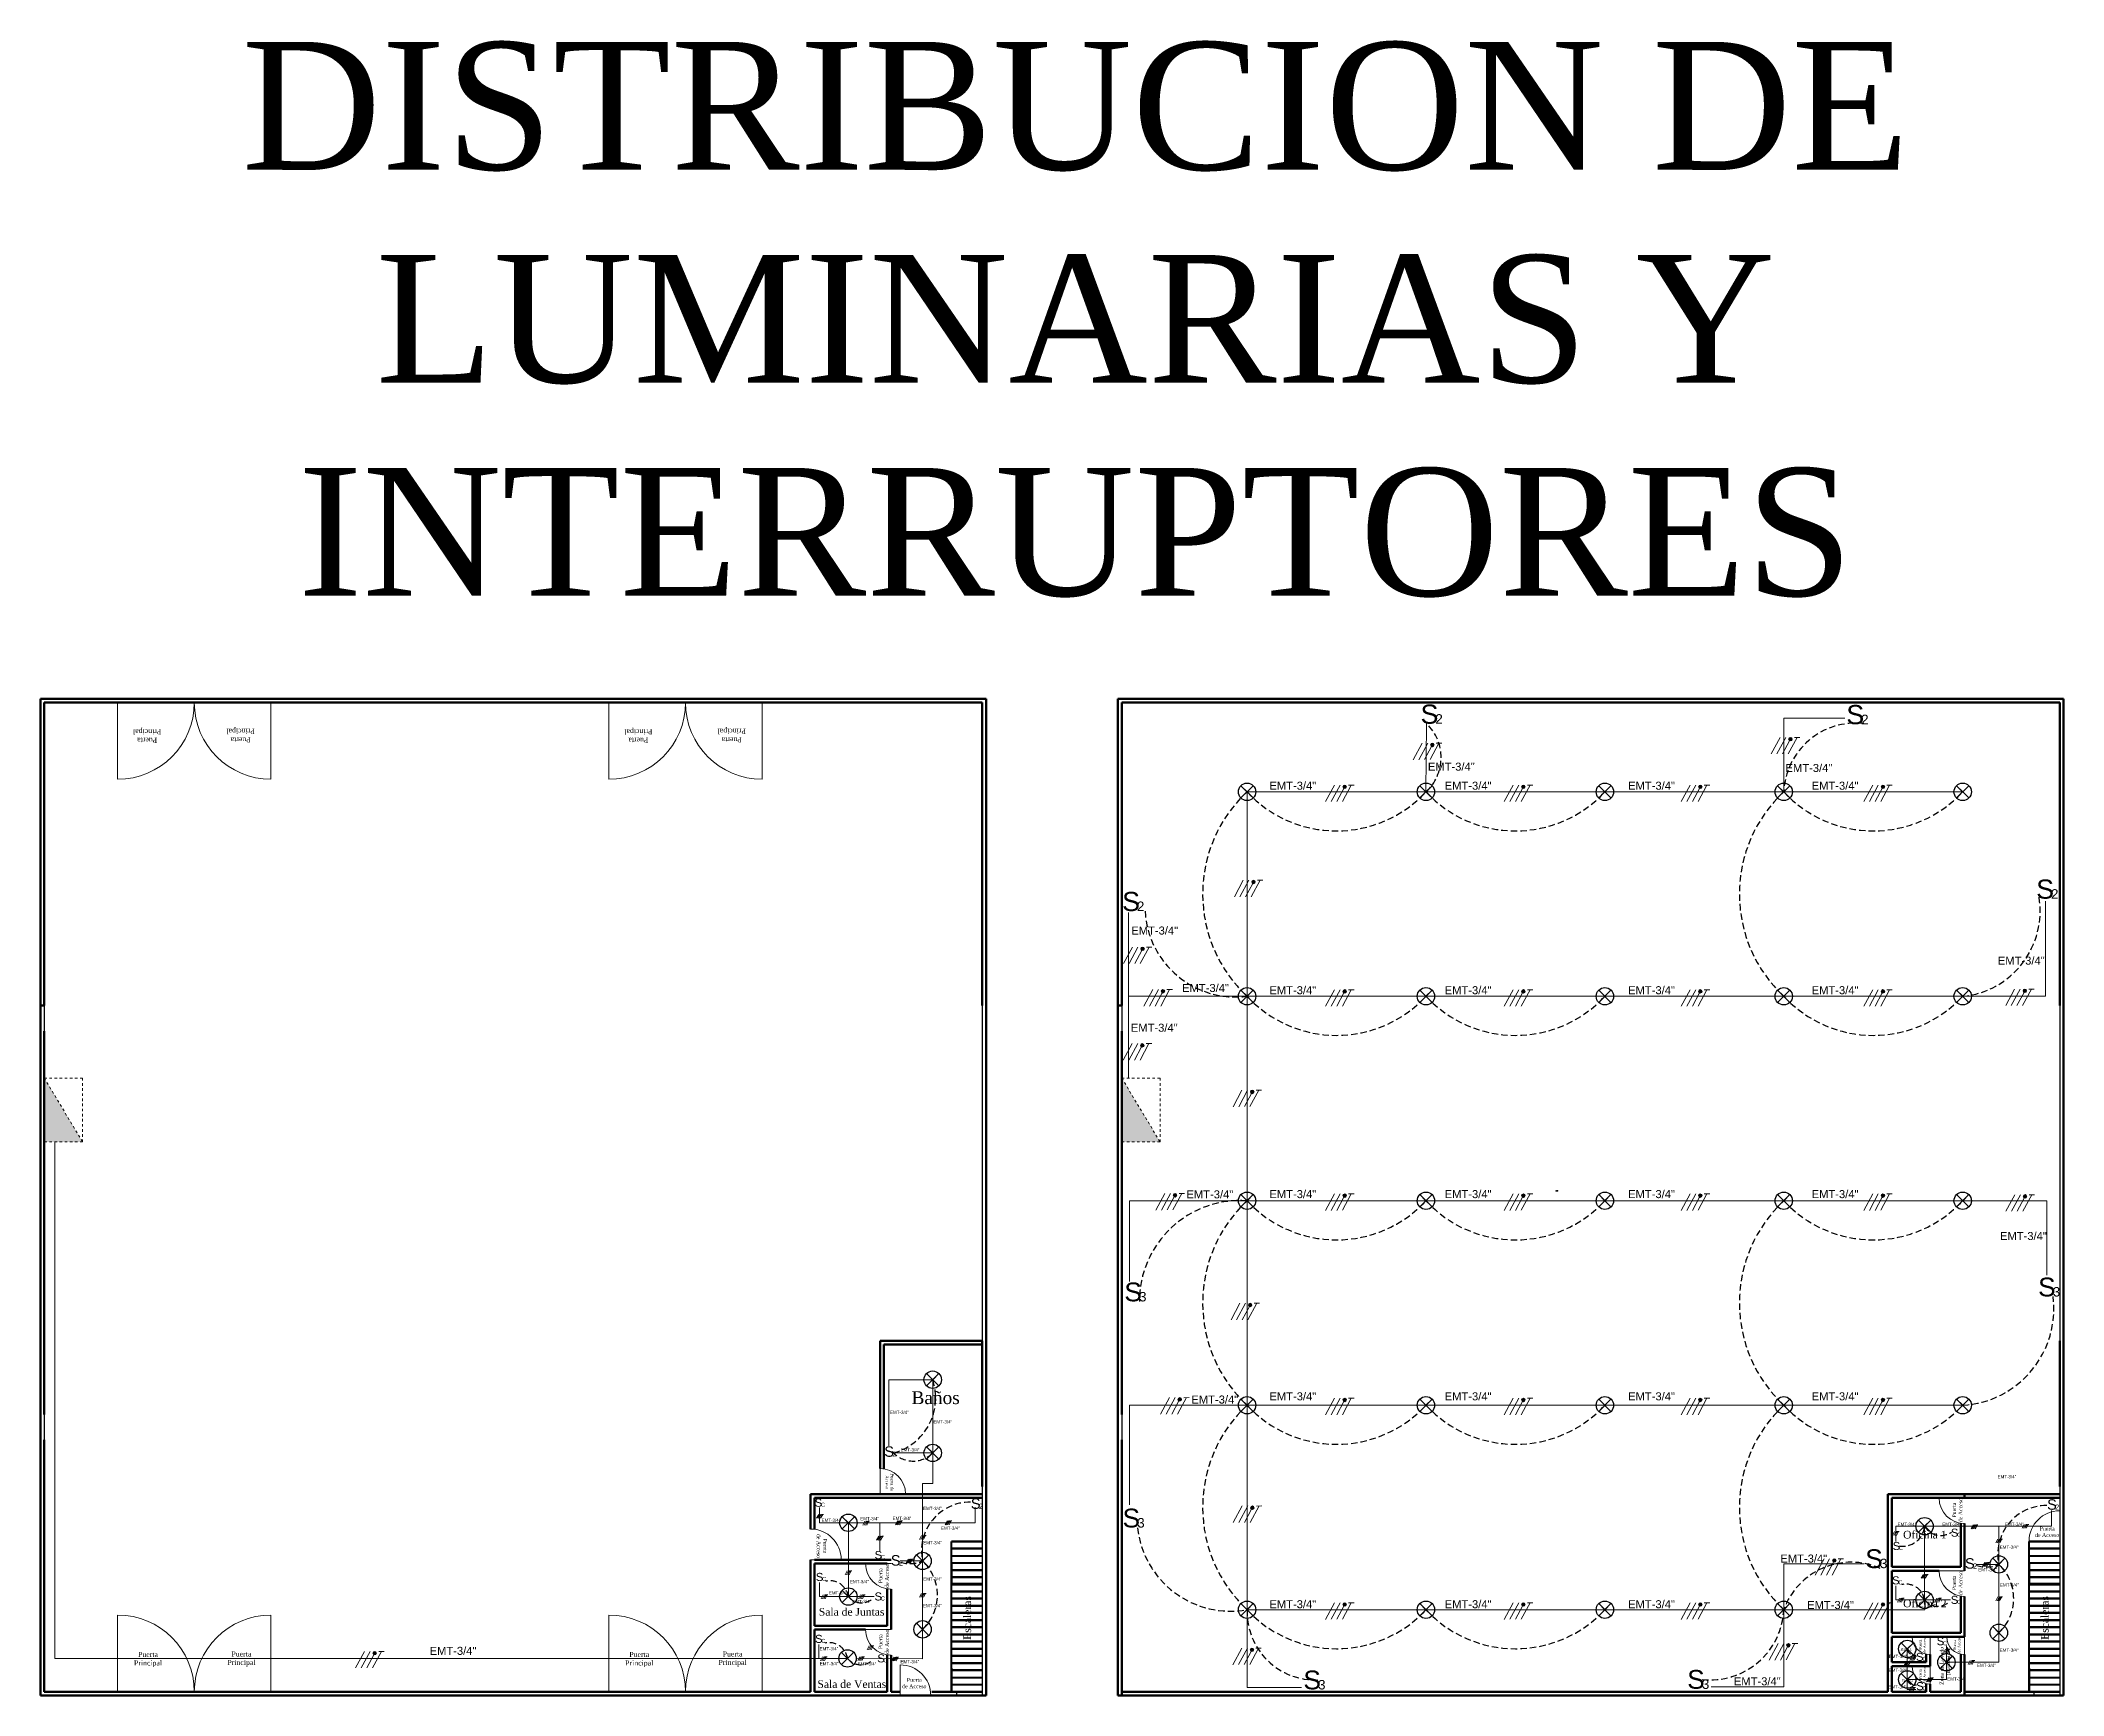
# Model space of a CAD drawing. Header units: metres. Extents: x 29 to 562, y -33 to 369.
# Drawn here: x 37.5 to 116.7, y 177.1 to 241.9 of the extents above; entities that cross this region are included whole.
import ezdxf

# ---------------------------------------------------------------- set-up
doc = ezdxf.new("R2010")
doc.units = ezdxf.units.M
doc.header["$LTSCALE"] = 2
doc.linetypes.add('DASHED', pattern=[0.75, 0.5, -0.25])
doc.linetypes.add('HIDDEN2', pattern=[0.1875, 0.125, -0.0625])
for name, color, linetype, lineweight in [('001_Dark_1 10', 7, 'Continuous', 0), ('A-DOOR', 251, 'Continuous', 18), ('A-WALL', 7, 'Continuous', 60), ('Alambrado', 7, 'Continuous', 9), ('E-POWR', 7, 'DASHED', 15), ('Interruptores', 3, 'Continuous', 9), ('S-STRS', 4, 'Continuous', 40), ('S-WALL', 7, 'Continuous', 60), ('TEXTO_ILUMINACION', 7, 'Continuous', 9), ('Tuberia', 1, 'Continuous', 9)]:
    doc.layers.add(name, color=color, linetype=linetype, lineweight=lineweight)
doc.layers.add('E-CABL', color=201, linetype='HIDDEN2')
doc.layers.add('S-PLAT', color=7, linetype='Continuous')
doc.styles.add('ROMANS', font='arial.ttf')
doc.styles.get("Standard").update_dxf_attribs({"font": 'arial.ttf'})

msp = doc.modelspace()

# ---------------------------------------------------------------- texts
at = {"attachment_point": 2}
for s, width, insert, char_height in [('{\\fTimes New Roman|b0|i0|c0|p18;DISTRIBUCION DE LUMINARIAS Y INTERRUPTORES}', 69.93919, (78.047, 241.81), 5), ('{\\fTimes New Roman|b0|i0|c0|p18;Baños}', 13.41015, (72.573, 189.013), 0.5), ('{\\fTimes New Roman|b0|i0|c0|p18;Puerta^Jde Acceso}', 13.41015, (116.062, 183.716), 0.15), ('{\\fTimes New Roman|b0|i0|c0|p18;Oficina 1}', 13.41015, (111.275, 183.554), 0.3), ('{\\fTimes New Roman|b0|i0|c0|p18;Sala de Juntas}', 13.41015, (69.285, 180.536), 0.3), ('{\\fTimes New Roman|b0|i0|c0|p18;Oficina 2}', 13.41015, (111.275, 180.866), 0.3), ('{\\fTimes New Roman|b0|i0|c0|p18;Baño 1}', 13.41015, (110.549, 178.97), 0.1), ('{\\fTimes New Roman|b0|i0|c0|p18;Puerta^JPrincipal}', 13.41015, (41.756, 178.819), 0.2), ('{\\fTimes New Roman|b0|i0|c0|p18;Puerta ^JPrincipal}', 13.41015, (45.41, 178.837), 0.2), ('{\\fTimes New Roman|b0|i0|c0|p18;Puerta^JPrincipal}', 13.41015, (60.975, 178.819), 0.2), ('{\\fTimes New Roman|b0|i0|c0|p18;Puerta ^JPrincipal}', 13.41015, (64.629, 178.837), 0.2), ('{\\fTimes New Roman|b0|i0|c0|p18;Sala de Ventas}', 13.41015, (69.293, 177.707), 0.3), ('{\\fTimes New Roman|b0|i0|c0|p18;Puerta^Jde Acceso}', 13.41015, (71.738, 177.797), 0.15), ('{\\fTimes New Roman|b0|i0|c0|p18;Baño 2}', 13.41015, (110.608, 177.752), 0.1)]:
    msp.add_mtext_dynamic_manual_height_columns(s, width=width, gutter_width=12.5, heights=[0], dxfattribs=dict(at, insert=insert, char_height=char_height))
for s, width, insert, char_height, rotation in [('{\\fTimes New Roman|b0|i0|c0|p18;Puerta ^JPrincipal}', 13.41015, (41.721, 214.382), 0.2, 180), ('{\\fTimes New Roman|b0|i0|c0|p18;Puerta^JPrincipal}', 13.41015, (45.375, 214.401), 0.2, 180), ('{\\fTimes New Roman|b0|i0|c0|p18;Puerta ^JPrincipal}', 13.41015, (60.94, 214.382), 0.2, 180), ('{\\fTimes New Roman|b0|i0|c0|p18;Puerta^JPrincipal}', 13.41015, (64.594, 214.401), 0.2, 180), ('{\\fTimes New Roman|b0|i0|c0|p18;Puerta de ^JAcceso}', 13.41015, (70.934, 185.452), 0.12, 269.56829), ('{\\fTimes New Roman|b0|i0|c0|p18;Puerta^Jde Acceso}', 13.41015, (112.348, 184.365), 0.15, 90), ('{\\fTimes New Roman|b0|i0|c0|p18;Puerta^Jde Acceso}', 13.41015, (68.323, 182.962), 0.15, 270), ('{\\fTimes New Roman|b0|i0|c0|p18;Puerta^Jde Acceso}', 13.41015, (70.342, 181.799), 0.15, 90), ('{\\fTimes New Roman|b0|i0|c0|p18;Puerta^Jde Acceso}', 13.41015, (112.348, 181.515), 0.15, 90), ('{\\fTimes New Roman|b0|i0|c0|p18;Escaleras}', 7.82908, (73.66, 180.144), 0.3, 90), ('{\\fTimes New Roman|b0|i0|c0|p18;Escaleras}', 7.82908, (115.816, 180.144), 0.3, 90), ('{\\fTimes New Roman|b0|i0|c0|p18;Puerta^Jde Acceso}', 13.41015, (70.342, 179.217), 0.15, 90), ('{\\fTimes New Roman|b0|i0|c0|p18;Puerta^Jde Acceso}', 13.41015, (111.047, 179.101), 0.1, 90), ('{\\fTimes New Roman|b0|i0|c0|p18;Zona de Lavado \\P(manos)}', 13.41015, (111.86, 178.274), 0.15, 90), ('{\\fTimes New Roman|b0|i0|c0|p18;Puerta^Jde Acceso}', 13.41015, (112.397, 179.101), 0.1, 90), ('{\\fTimes New Roman|b0|i0|c0|p18;Puerta^Jde Acceso}', 13.41015, (111.047, 177.939), 0.1, 90)]:
    msp.add_mtext_dynamic_manual_height_columns(s, width=width, gutter_width=12.5, heights=[0], dxfattribs=dict(at, insert=insert, char_height=char_height, rotation=rotation))
at = {"layer": 'TEXTO_ILUMINACION', "attachment_point": 1, "style": 'ROMANS'}
for insert, char_height, width in [((91.832, 213.61), 0.3131, 7.46276), ((105.825, 213.558), 0.3131, 7.46276), ((85.632, 212.864), 0.3131, 7.46276), ((92.49, 212.864), 0.3131, 7.46276), ((99.667, 212.864), 0.3131, 7.46276), ((106.848, 212.864), 0.3131, 7.46276), ((80.227, 207.197), 0.3131, 7.46276), ((114.133, 206.02), 0.3131, 7.46276), ((82.216, 204.95), 0.3131, 7.46276), ((85.632, 204.863), 0.3131, 7.46276), ((92.49, 204.863), 0.3131, 7.46276), ((99.667, 204.863), 0.3131, 7.46276), ((106.848, 204.863), 0.3131, 7.46276), ((80.21, 203.395), 0.3131, 7.46276), ((82.386, 196.875), 0.3131, 7.46276), ((85.632, 196.885), 0.3131, 7.46276), ((92.49, 196.885), 0.3131, 7.46276), ((99.667, 196.885), 0.3131, 7.46276), ((106.848, 196.885), 0.3131, 7.46276), ((114.217, 195.246), 0.3131, 7.46276), ((82.579, 188.848), 0.3131, 7.46276), ((85.632, 188.973), 0.3131, 7.46276), ((92.49, 188.973), 0.3131, 7.46276), ((99.667, 188.973), 0.3131, 7.46276), ((106.848, 188.973), 0.3131, 7.46276), ((70.788, 188.254), 0.1255, 2.9914), ((72.485, 187.879), 0.1255, 2.9914), ((71.202, 186.788), 0.1255, 2.9914), ((114.12, 185.735), 0.1255, 2.9914), ((72.082, 184.493), 0.1255, 2.9914), ((68.108, 184.032), 0.1255, 2.9914), ((69.623, 184.093), 0.1255, 2.9914), ((70.887, 184.105), 0.1255, 2.9914), ((72.781, 183.722), 0.1255, 2.9914), ((110.208, 183.871), 0.1255, 2.9914), ((111.959, 183.875), 0.1255, 2.9914), ((114.413, 183.875), 0.1255, 2.9914), ((72.085, 183.152), 0.1255, 2.9914), ((114.208, 182.978), 0.1255, 2.9914), ((105.623, 182.626), 0.3131, 7.46276), ((113.368, 182.095), 0.1255, 2.9914), ((69.22, 181.627), 0.1255, 2.9914), ((72.085, 181.734), 0.1255, 2.9914), ((114.216, 181.495), 0.1255, 2.9914), ((68.394, 181.191), 0.1255, 2.9914), ((69.311, 180.853), 0.1255, 2.9914), ((72.078, 180.689), 0.1255, 2.9914), ((85.632, 180.84), 0.3131, 7.46276), ((92.49, 180.84), 0.3131, 7.46276), ((99.667, 180.84), 0.3131, 7.46276), ((106.671, 180.807), 0.3131, 7.46276), ((52.773, 179.014), 0.3131, 7.46276), ((68.028, 179.003), 0.1255, 2.9914), ((114.206, 178.95), 0.1255, 2.9914), ((68.039, 178.418), 0.1255, 2.9914), ((69.516, 178.415), 0.1255, 2.9914), ((71.196, 178.496), 0.1255, 2.9914), ((109.862, 178.166), 0.1255, 2.9914), ((109.865, 178.703), 0.1255, 2.9914), ((113.318, 178.354), 0.1255, 2.9914), ((103.804, 177.823), 0.3131, 7.46276), ((109.849, 177.512), 0.1255, 2.9914), ((112.152, 177.821), 0.1255, 2.9914)]:
    msp.add_mtext('EMT-3/4"', dxfattribs=dict(at, insert=insert, char_height=char_height, width=width))

# ---------------------------------------------------------------- blocks, each defined once
blk = doc.blocks.new('RETIE-LAMPARAS')
for p, q in [((0, 20), (-14.1, 34.1)), ((-14.1, 34.1), (14.1, 5.9)), ((14.1, 34.1), (-14.1, 5.9)), ((0, 20), (14.1, 34.1))]:
    blk.add_line(p, q)
blk.add_circle((0, 20), 20)
blk = doc.blocks.new('Proteccion')
at = {"layer": 'Alambrado', "linetype": 'ByBlock'}
h = blk.add_hatch(color=256, dxfattribs=at)
h.dxf.hatch_style = 1
edge = h.paths.add_edge_path()
edge.add_arc((541.127, 92.917), 0.0755, 0, 360)
for points in [[(540.691, 92.99), (540.311, 92.287)], [(540.931, 92.99), (540.551, 92.288)], [(541.094, 92.849), (540.791, 92.289)], [(541.41, 92.99), (541.031, 92.29)], [(541.297, 92.989), (541.526, 92.99)]]:
    blk.add_lwpolyline(points, dxfattribs=at)
blk.add_circle((541.127, 92.917), 0.0755, dxfattribs=at)
blk = doc.blocks.new('INTERRUPTOR DOBLE')
at = {"layer": 'Interruptores', "color": 1, "attachment_point": 1}
for s, insert, char_height in [('S', (-0.061, 0.165), 0.153), ('2', (0.057, 0.088), 0.0765)]:
    blk.add_mtext_dynamic_manual_height_columns(s, width=0.18279, gutter_width=12.5, heights=[0], dxfattribs=dict(at, insert=insert, char_height=char_height))
blk = doc.blocks.new('INTERRUPTOR TRIPLE')
at = {"layer": 'Interruptores', "color": 1, "attachment_point": 1}
for s, insert, char_height in [('S', (0, 0.229), 0.229), ('3', (0.18, 0.114), 0.115)]:
    blk.add_mtext_dynamic_manual_height_columns(s, width=0.18279, gutter_width=12.5, heights=[0], dxfattribs=dict(at, insert=insert, char_height=char_height))
blk = doc.blocks.new('INTERRUPTOR CONMUTABLE SENCILLO')
at = {"layer": 'Interruptores', "color": 1, "attachment_point": 1}
for s, insert, char_height in [('S', (0, 0.229), 0.229), ('C', (0.178, 0.114), 0.115)]:
    blk.add_mtext_dynamic_manual_height_columns(s, width=0.18279, gutter_width=12.5, heights=[0], dxfattribs=dict(at, insert=insert, char_height=char_height))
blk = doc.blocks.new('RETIE-TABLERO DE DISTRIBUCION')
h = blk.add_hatch(color=250)
h.dxf.hatch_style = 1
h.paths.add_polyline_path([(25, 30), (-25, 0), (25, 0)])
blk.add_lwpolyline([(-25, 0), (25, 30), (-25, 30)], close=True)
blk.add_lwpolyline([(-25, 0), (25, 0), (25, 30)])
blk = doc.blocks.new('Camaras')
at = {"layer": '001_Dark_1 10'}
for p, q in [((0, 0.015), (0, -0.015)), ((0.001, 0.015), (0, 0.015)), ((0, 0.014), (0, -0.014)), ((0.003, 0.014), (0.002, 0.015)), ((0.003, -0.014), (0.003, 0.014)), ((0.003, 0.013), (0.003, 0.014)), ((0.003, 0), (0.003, 0.014)), ((0.003, 0.01), (0.003, 0.01)), ((0.003, 0.009), (0.003, 0.01)), ((0.003, 0.01), (0.003, 0.01)), ((0.003, 0.01), (0.003, 0.01)), ((0.003, 0.01), (0.003, 0.01)), ((0.003, 0.01), (0.003, 0.01)), ((0.003, 0.009), (0.003, 0.009)), ((0.003, 0.009), (0.003, 0.009)), ((0.003, 0.009), (0.003, 0.008)), ((0.003, 0.009), (0.003, 0.009)), ((0.003, 0.008), (0.003, 0.008)), ((0.003, 0.007), (0.003, -0.014)), ((0.005, 0), (0.003, 0)), ((0.005, 0.006), (0.005, 0.007)), ((0.005, 0.007), (0.005, -0.007)), ((0.005, 0), (0.005, 0.007)), ((0.005, -0.007), (0.005, 0.007)), ((0.005, 0.007), (0.005, -0.007)), ((0.01, 0.007), (0.005, 0.007)), ((0.005, 0), (0.005, 0)), ((0.01, 0.007), (0.01, 0.007)), ((0.01, -0.007), (0.01, 0.007)), ((0.01, -0.007), (0.01, 0.007)), ((0.01, 0.007), (0.01, -0.007)), ((0.01, 0.007), (0.01, -0.007)), ((0.01, 0.007), (0.01, 0.007)), ((0.01, 0.007), (0.01, 0.007)), ((0.01, 0.007), (0.01, 0.007)), ((0.02, 0.007), (0.01, 0.007)), ((0.01, 0.006), (0.01, -0.006)), ((0.01, 0.006), (0.01, 0.006)), ((0.02, 0), (0.02, 0.007)), ((0.02, 0), (0.021, 0)), ((0.021, 0), (0.021, 0.006)), ((0.021, -0.004), (0.021, 0.004)), ((0.021, 0.004), (0.021, 0.004)), ((0.022, 0.007), (0.022, -0.007)), ((0.023, 0.007), (0.023, -0.007)), ((0.023, 0.007), (0.026, 0.007)), ((0.026, -0.007), (0.026, 0.007)), ((0.026, 0.007), (0.026, -0.007)), ((0.026, -0.007), (0.026, 0.007)), ((0.027, -0.007), (0.027, 0.007)), ((0.027, 0), (0.035, 0)), ((0.035, 0.013), (0.035, 0.001)), ((0.035, 0.013), (0.035, 0.001)), ((0.046, 0.013), (0.035, 0.013)), ((0.075, 0.002), (0.035, 0.002)), ((0.035, -0.012), (0.035, 0.001)), ((0.045, 0.014), (0.045, 0.014)), ((0.045, 0.014), (0.045, 0.014)), ((0.045, 0.013), (0.045, 0.014)), ((0.045, 0.013), (0.045, 0.014)), ((0.045, 0.013), (0.045, 0.014)), ((0.045, 0.014), (0.045, 0.014)), ((0.045, 0.014), (0.045, 0.014)), ((0.045, 0.013), (0.045, 0.014)), ((0.045, 0.014), (0.045, 0.014)), ((0.045, 0.013), (0.045, 0.014)), ((0.045, 0.014), (0.045, 0.014)), ((0.045, 0.014), (0.045, 0.014)), ((0.045, 0.014), (0.045, 0.014)), ((0.045, 0.014), (0.045, 0.014)), ((0.049, 0.014), (0.045, 0.014)), ((0.045, 0.013), (0.045, 0.013)), ((0.045, 0.013), (0.045, 0.013)), ((0.045, 0.013), (0.045, 0.013)), ((0.045, 0.013), (0.045, 0.013)), ((0.045, 0.013), (0.049, 0.013)), ((0.045, 0.013), (0.045, 0.013)), ((0.045, 0.013), (0.045, 0.013)), ((0.045, 0.013), (0.045, 0.013)), ((0.045, 0.013), (0.045, 0.013)), ((0.045, 0.013), (0.045, 0.013)), ((0.045, 0.013), (0.045, 0.013)), ((0.045, 0.013), (0.045, 0.013)), ((0.046, 0.014), (0.046, 0.014)), ((0.046, 0.014), (0.046, 0.014)), ((0.046, 0.014), (0.046, 0.014)), ((0.046, 0.014), (0.046, 0.014)), ((0.046, 0.013), (0.046, 0.014)), ((0.046, 0.013), (0.046, 0.014)), ((0.046, 0.013), (0.046, 0.014)), ((0.046, 0.013), (0.046, 0.014)), ((0.046, 0.013), (0.046, 0.014)), ((0.046, 0.013), (0.046, 0.014)), ((0.046, 0.013), (0.046, 0.014)), ((0.046, 0.013), (0.046, 0.014)), ((0.046, 0.013), (0.046, 0.014)), ((0.046, 0.013), (0.046, 0.014)), ((0.046, 0.014), (0.046, 0.014)), ((0.046, 0.014), (0.046, 0.014)), ((0.046, 0.014), (0.046, 0.014)), ((0.046, 0.014), (0.046, 0.014)), ((0.046, 0.014), (0.046, 0.014)), ((0.046, 0.013), (0.046, 0.013)), ((0.046, 0.013), (0.046, 0.013)), ((0.046, 0.013), (0.046, 0.013)), ((0.046, 0.013), (0.046, 0.013)), ((0.046, 0.013), (0.046, 0.013)), ((0.046, 0.013), (0.046, 0.013)), ((0.046, 0.013), (0.046, 0.013)), ((0.046, 0.013), (0.046, 0.013)), ((0.046, 0.013), (0.046, 0.013)), ((0.046, 0.013), (0.046, 0.013)), ((0.047, 0.013), (0.047, 0.014)), ((0.047, 0.013), (0.047, 0.014)), ((0.047, 0.013), (0.047, 0.014)), ((0.047, 0.013), (0.047, 0.014)), ((0.047, 0.013), (0.047, 0.014)), ((0.047, 0.013), (0.047, 0.014)), ((0.047, 0.013), (0.047, 0.014)), ((0.047, 0.013), (0.047, 0.014)), ((0.047, 0.014), (0.047, 0.014)), ((0.047, 0.014), (0.047, 0.014)), ((0.047, 0.014), (0.047, 0.014)), ((0.047, 0.014), (0.047, 0.014)), ((0.047, 0.013), (0.051, 0.013)), ((0.047, 0.013), (0.047, 0.013)), ((0.047, 0.013), (0.047, 0.013)), ((0.047, 0.013), (0.047, 0.013)), ((0.047, 0.013), (0.047, 0.013)), ((0.048, 0.013), (0.048, 0.014)), ((0.048, 0.013), (0.048, 0.014)), ((0.048, 0.014), (0.048, 0.014)), ((0.048, 0.013), (0.048, 0.014)), ((0.048, 0.013), (0.048, 0.014)), ((0.048, 0.013), (0.048, 0.014)), ((0.048, 0.013), (0.048, 0.014)), ((0.048, 0.013), (0.048, 0.014)), ((0.048, 0.013), (0.048, 0.014)), ((0.048, 0.013), (0.048, 0.014)), ((0.048, 0.013), (0.048, 0.014)), ((0.048, 0.014), (0.048, 0.014)), ((0.048, 0.014), (0.048, 0.014)), ((0.048, 0.014), (0.048, 0.014)), ((0.048, 0.014), (0.048, 0.014)), ((0.048, 0.014), (0.048, 0.014)), ((0.048, 0.014), (0.048, 0.014)), ((0.048, 0.014), (0.048, 0.014)), ((0.048, 0.014), (0.048, 0.014)), ((0.048, 0.013), (0.048, 0.013)), ((0.048, 0.013), (0.048, 0.013)), ((0.048, 0.013), (0.048, 0.013)), ((0.048, 0.013), (0.048, 0.013)), ((0.048, 0.013), (0.048, 0.013)), ((0.048, 0.013), (0.048, 0.013)), ((0.048, 0.013), (0.048, 0.013)), ((0.048, 0.013), (0.048, 0.013)), ((0.048, 0.013), (0.048, 0.013)), ((0.048, 0.013), (0.048, 0.013)), ((0.048, 0.014), (0.048, 0.014)), ((0.048, 0.013), (0.048, 0.014)), ((0.049, 0.014), (0.049, 0.014)), ((0.049, 0.013), (0.049, 0.014)), ((0.049, 0.014), (0.049, 0.014)), ((0.049, 0.013), (0.049, 0.014)), ((0.049, 0.014), (0.049, 0.014)), ((0.049, 0.013), (0.049, 0.014)), ((0.049, 0.013), (0.049, 0.014)), ((0.049, 0.014), (0.049, 0.014)), ((0.049, 0.014), (0.049, 0.014)), ((0.049, 0.014), (0.049, 0.014)), ((0.048, 0.014), (0.048, 0.014)), ((0.049, 0.014), (0.049, 0.014)), ((0.049, 0.013), (0.049, 0.013)), ((0.048, 0.013), (0.048, 0.013)), ((0.049, 0.013), (0.049, 0.013)), ((0.049, 0.013), (0.049, 0.013)), ((0.049, 0.013), (0.049, 0.013)), ((0.048, 0.013), (0.048, 0.013)), ((0.049, 0.013), (0.049, 0.013)), ((0.049, 0.013), (0.049, 0.013)), ((0.049, 0.013), (0.049, 0.013)), ((0.078, 0.013), (0.052, 0.013)), ((0.073, 0), (0.073, -0.011)), ((0.075, 0.001), (0.078, 0.013)), ((0.075, 0.002), (0.075, 0.001)), ((0.003, -0.014), (0, -0.015)), ((0.003, -0.01), (0.003, -0.009)), ((0.003, -0.009), (0.003, -0.009)), ((0.003, -0.01), (0.003, -0.01)), ((0.003, -0.01), (0.003, -0.01)), ((0.003, -0.01), (0.003, -0.01)), ((0.003, -0.01), (0.003, -0.01)), ((0.003, -0.014), (0.003, -0.01)), ((0.003, -0.01), (0.003, -0.01)), ((0.003, -0.01), (0.003, -0.01)), ((0.003, -0.01), (0.003, -0.01)), ((0.005, -0.007), (0.005, 0)), ((0.005, -0.006), (0.005, -0.007)), ((0.01, -0.007), (0.005, -0.007)), ((0.01, -0.006), (0.01, -0.006)), ((0.01, -0.006), (0.01, -0.006)), ((0.01, -0.006), (0.01, -0.006)), ((0.01, -0.006), (0.01, -0.006)), ((0.01, -0.006), (0.01, -0.006)), ((0.01, -0.007), (0.01, -0.007)), ((0.01, -0.007), (0.01, -0.007)), ((0.01, -0.007), (0.01, -0.007)), ((0.011, -0.007), (0.012, -0.006)), ((0.011, -0.007), (0.011, -0.007)), ((0.011, -0.007), (0.011, -0.007)), ((0.011, -0.007), (0.011, -0.007)), ((0.011, -0.007), (0.011, -0.007)), ((0.011, -0.007), (0.011, -0.007)), ((0.012, -0.006), (0.012, -0.006)), ((0.014, -0.006), (0.015, -0.006)), ((0.014, -0.006), (0.014, -0.006)), ((0.015, -0.006), (0.015, -0.005)), ((0.015, -0.005), (0.015, -0.006)), ((0.021, -0.004), (0.019, -0.004)), ((0.023, -0.007), (0.026, -0.007)), ((0.05, -0.012), (0.035, -0.012)), ((0.037, -0.001), (0.038, -0.001)), ((0.038, -0.001), (0.038, -0.001)), ((0.072, -0.001), (0.038, -0.001)), ((0.038, -0.001), (0.072, -0.001)), ((0.05, -0.009), (0.05, -0.012)), ((0.05, -0.011), (0.05, -0.009)), ((0.05, -0.009), (0.05, -0.011)), ((0.05, -0.012), (0.05, -0.009)), ((0.05, -0.01), (0.05, -0.01)), ((0.05, -0.01), (0.05, -0.01)), ((0.05, -0.01), (0.05, -0.01)), ((0.05, -0.01), (0.05, -0.01)), ((0.057, -0.012), (0.05, -0.012)), ((0.051, -0.009), (0.064, -0.009)), ((0.051, -0.009), (0.064, -0.009)), ((0.051, -0.009), (0.051, -0.009)), ((0.064, -0.009), (0.051, -0.009)), ((0.064, -0.009), (0.051, -0.009)), ((0.051, -0.009), (0.051, -0.009)), ((0.051, -0.009), (0.051, -0.009)), ((0.055, -0.009), (0.055, -0.009)), ((0.059, -0.009), (0.056, -0.009)), ((0.059, -0.009), (0.056, -0.009)), ((0.056, -0.009), (0.056, -0.009)), ((0.056, -0.009), (0.056, -0.009)), ((0.056, -0.009), (0.056, -0.01)), ((0.056, -0.01), (0.056, -0.009)), ((0.056, -0.009), (0.056, -0.009)), ((0.065, -0.012), (0.058, -0.012)), ((0.059, -0.009), (0.059, -0.009)), ((0.059, -0.009), (0.059, -0.01)), ((0.059, -0.01), (0.059, -0.009)), ((0.059, -0.009), (0.059, -0.009)), ((0.064, -0.009), (0.064, -0.009)), ((0.064, -0.009), (0.064, -0.009)), ((0.064, -0.009), (0.064, -0.009)), ((0.065, -0.011), (0.065, -0.009)), ((0.065, -0.009), (0.065, -0.011)), ((0.065, -0.009), (0.065, -0.012)), ((0.065, -0.012), (0.065, -0.009)), ((0.065, -0.01), (0.065, -0.01)), ((0.065, -0.01), (0.065, -0.01)), ((0.065, -0.01), (0.065, -0.01)), ((0.065, -0.01), (0.065, -0.01)), ((0.07, -0.012), (0.065, -0.012)), ((0.07, -0.001), (0.07, -0.012)), ((0.07, -0.012), (0.07, -0.001)), ((0.073, -0.011), (0.07, -0.012)), ((0.072, -0.001), (0.072, -0.001)), ((0.074, -0.011), (0.074, -0.001))]:
    blk.add_line(p, q, dxfattribs=at)
for points in [[(0.005, 0.007), (0.005, 0.007), (0.004, 0.007), (0.004, 0.008), (0.003, 0.009), (0.003, 0.01), (0.003, 0.011), (0.003, 0.012), (0.003, 0.013)], [(0.003, 0.01), (0.003, 0.01), (0.003, 0.01), (0.003, 0.01), (0.003, 0.01)], [(0.003, 0.01), (0.003, 0.01), (0.003, 0.01)], [(0.003, 0.007), (0.003, 0.007), (0.003, 0.007), (0.003, 0.007), (0.003, 0.007), (0.003, 0.007), (0.003, 0.008), (0.003, 0.008), (0.003, 0.008), (0.003, 0.008), (0.003, 0.008), (0.003, 0.009), (0.003, 0.009)], [(0.01, 0.007), (0.01, 0.007), (0.01, 0.007), (0.01, 0.007)], [(0.01, 0.007), (0.01, 0.007), (0.01, 0.007)], [(0.01, 0.007), (0.01, 0.007), (0.01, 0.007)], [(0.003, -0.014), (0.003, -0.013), (0.003, -0.012), (0.003, -0.011), (0.003, -0.01), (0.003, -0.009), (0.004, -0.008), (0.004, -0.007), (0.005, -0.007), (0.005, -0.007)], [(0.003, -0.008), (0.003, -0.008), (0.003, -0.008), (0.003, -0.007), (0.003, -0.007), (0.003, -0.007), (0.003, -0.007), (0.003, -0.007), (0.003, -0.007), (0.003, -0.007)], [(0.003, -0.009), (0.003, -0.009), (0.003, -0.009)], [(0.003, -0.01), (0.003, -0.01), (0.003, -0.01), (0.003, -0.01)], [(0.01, -0.007), (0.01, -0.007), (0.01, -0.007), (0.01, -0.007)], [(0.01, -0.007), (0.01, -0.007), (0.01, -0.007)], [(0.01, -0.007), (0.01, -0.007), (0.01, -0.007), (0.01, -0.007), (0.011, -0.007)], [(0.011, -0.007), (0.011, -0.007), (0.011, -0.007), (0.012, -0.006), (0.012, -0.006), (0.013, -0.006), (0.014, -0.006), (0.015, -0.006)], [(0.015, -0.006), (0.015, -0.006), (0.015, -0.006), (0.015, -0.006)], [(0.015, -0.006), (0.015, -0.006), (0.015, -0.006)], [(0.015, -0.006), (0.016, -0.005), (0.016, -0.005), (0.017, -0.005)]]:
    blk.add_lwpolyline(points, dxfattribs=at)
for centre, radius, start, end in [((0.003, 0.014), 0.000278, 0.26198, 86.99184), ((0.236, 0.01), 0.233, 180.07798, 180.25587), ((0.115, 0.009), 0.112, 180.26442, 180.41929), ((0.007, 0.008), 0.00427, 183.32473, 183.48911), ((0.005, 0.007), 0.0000835, 2.91784, 86.58448), ((0.005, 0.007), 0.0000835, 90.00002, 180.00002), ((0.01, 0.007), 0.0000836, 90.04885, 132.40976), ((0.01, 0.007), 0.0000835, 6.05279, 90), ((0.01, 0.007), 0.0000834, 135.71791, 179.97751), ((0.01, 0.007), 0.000083, 132.40269, 135.726), ((0.01, 0.006), 0.000139, 179.99745, 224.99998), ((0.015, 0), 0.00557, 284.39752, 0), ((0.02, 0.006), 0.000557, 359.99787, 89.99851), ((0.021, 0.005), 0.000835, 270, 359.99713), ((0.023, 0.007), 0.000278, 90, 180), ((0.026, 0.007), 0.0000835, 0, 90), ((0.027, 0.007), 0.0000835, 92.12718, 180.61744), ((0.026, 0.01), 0.00263, 271.74765, 327.75278), ((0.035, 0.004), 0.00724, 90, 147.75278), ((0.035, 0.013), 0.000139, 90, 179.99959), ((0.038, 0.001), 0.00278, 179.9978, 267.94859), ((0.043, 0.019), 0.00516, 298.57326, 298.76708), ((0.043, 0.018), 0.00495, 298.76619, 299.39617), ((0.043, 0.009), 0.00494, 60.59792, 61.23238), ((0.048, 0.013), 0.00118, 58.8911, 59.12944), ((0.048, 0.015), 0.00133, 300.87457, 301.08695), ((0.051, 0.088), 0.0747, 270.02539, 270.66597), ((0.072, 0.001), 0.00278, 270.00221, 346.00239), ((0.078, 0.013), 0.000139, 345.99825, 90), ((0, -0.014), 0.000139, 180, 273), ((0.086, -0.009), 0.0827, 179.27658, 179.77537), ((0.207, -0.01), 0.204, 179.73144, 179.9347), ((0.003, -0.014), 0.000278, 273.00816, 359.73809), ((0.005, -0.007), 0.0000835, 273.41554, 357.0817), ((0.005, -0.007), 0.0000835, 179.99998, 269.99998), ((0.01, -0.006), 0.000336, 140.73271, 144.87594), ((0.01, -0.006), 0.000288, 144.12351, 179.97402), ((0.01, -0.006), 0.000434, 229.058, 237.93137), ((0.01, -0.006), 0.000279, 143.29654, 158.03752), ((0.01, -0.006), 0.000279, 158.09445, 170.11364), ((0.01, -0.006), 0.000279, 179.9956, 216.7824), ((0.01, -0.007), 0.0000835, 226.07902, 270.01515), ((0.01, -0.007), 0.0000835, 269.95146, 355.35637), ((0.01, -0.007), 0.0000834, 180.03353, 224.02786), ((0.01, -0.007), 0.000083, 224.0181, 226.08085), ((0.016, -0.015), 0.00943, 117.36756, 120.5856), ((0.017, -0.016), 0.0113, 121.57384, 122.63012), ((0.016, -0.014), 0.00909, 120.57434, 121.55174), ((0.016, -0.014), 0.00864, 123.61259, 125.66949), ((0.016, -0.015), 0.00985, 113.7152, 115.48845), ((0.016, -0.015), 0.00962, 112.75552, 113.71557), ((0.016, -0.015), 0.00936, 115.48631, 117.34184), ((0.015, -0.013), 0.00721, 105.30107, 106.31039), ((0.015, -0.011), 0.0056, 90.20527, 94.3247), ((0.015, -0.011), 0.00537, 94.33986, 95.87924), ((0.015, -0.08), 0.0743, 90.00747, 90.221), ((0.021, -0.005), 0.000835, 0.00289, 90), ((0.023, -0.007), 0.000278, 180, 270), ((0.026, -0.007), 0.0000835, 270, 0), ((0.027, -0.007), 0.0000835, 179.39554, 267.87277), ((0.026, -0.01), 0.00263, 32.24722, 88.25301), ((0.035, -0.004), 0.00724, 212.24722, 270), ((0.051, -0.009), 0.000835, 90, 177.00009), ((0.051, -0.009), 0.000752, 89.99995, 177.00002), ((0.05, -0.011), 0.0000835, 177.0138, 269.91505), ((0.05, -0.011), 0.0000835, 269.91445, 356.96191), ((0.051, -0.009), 0.000783, 89.89496, 91.35446), ((0.051, -0.009), 0.000769, 89.38043, 89.89212), ((0.057, -0.083), 0.072, 90.00651, 90.33899), ((0.057, -0.081), 0.0699, 89.65615, 89.99835), ((0.064, -0.009), 0.000835, 2.99992, 90), ((0.064, -0.009), 0.000752, 2.99993, 90), ((0.064, -0.009), 0.0006, 89.51121, 91.47081), ((0.064, -0.009), 0.00058, 91.47829, 92.1708), ((0.065, -0.011), 0.0000835, 270.08425, 2.98603), ((0.065, -0.011), 0.0000835, 183.03763, 270.0845), ((0.073, -0.011), 0.000278, 271.90903, 359.99739)]:
    blk.add_arc(centre, radius, start, end, dxfattribs=at)
for points, knots in [([(0, 0.014), (0, 0.014), (0, 0.015), (0, 0.015), (0, 0.015)], [0, 0, 0, 0, 0.500104, 1, 1, 1, 1]), ([(0.002, 0.015), (0.002, 0.015), (0.002, 0.015), (0.002, 0.015), (0.002, 0.015), (0.002, 0.015), (0.002, 0.015), (0.002, 0.015), (0.002, 0.015), (0.002, 0.015), (0.002, 0.015), (0.002, 0.015), (0.002, 0.015), (0.002, 0.015), (0.001, 0.015), (0.001, 0.015), (0.001, 0.015), (0.001, 0.015)], [0, 0, 0, 0, 0.001203, 0.004813, 0.01083, 0.019237, 0.030006, 0.043107, 0.076193, 0.118185, 0.168649, 0.227122, 0.293024, 0.444552, 0.617382, 0.804993, 1, 1, 1, 1]), ([(0.003, 0.009), (0.003, 0.009), (0.003, 0.01), (0.003, 0.01), (0.003, 0.01), (0.003, 0.01)], [0, 0, 0, 0, 0.640157, 0.869015, 1, 1, 1, 1]), ([(0.003, 0.01), (0.003, 0.01), (0.003, 0.011), (0.003, 0.01), (0.003, 0.01)], [0, 0, 0, 0, 0.484274, 1, 1, 1, 1]), ([(0.003, 0.01), (0.003, 0.01), (0.003, 0.01), (0.003, 0.01), (0.003, 0.01)], [0, 0, 0, 0, 0.164717, 1, 1, 1, 1]), ([(0.003, 0.01), (0.003, 0.01), (0.003, 0.01), (0.003, 0.01), (0.003, 0.01)], [0, 0, 0, 0, 0.216679, 1, 1, 1, 1]), ([(0.003, 0.007), (0.003, 0.007), (0.003, 0.007), (0.003, 0.007), (0.003, 0.008), (0.003, 0.008), (0.003, 0.008), (0.003, 0.009), (0.003, 0.009)], [0, 0, 0, 0, 0.049478, 0.126467, 0.229248, 0.354323, 0.657281, 1, 1, 1, 1]), ([(0.003, 0.009), (0.003, 0.009), (0.003, 0.009), (0.003, 0.009), (0.003, 0.009)], [0, 0, 0, 0, 0.378806, 1, 1, 1, 1]), ([(0.003, 0.008), (0.003, 0.008), (0.003, 0.008), (0.003, 0.008), (0.003, 0.008)], [0, 0, 0, 0, 0.26731, 1, 1, 1, 1]), ([(0.003, 0.008), (0.003, 0.008), (0.003, 0.008), (0.003, 0.007), (0.003, 0.007)], [0, 0, 0, 0, 0.298415, 1, 1, 1, 1]), ([(0.003, 0.007), (0.003, 0.007), (0.003, 0.007), (0.003, 0.007), (0.003, 0.007)], [0, 0, 0, 0, 0.626421, 1, 1, 1, 1]), ([(0.003, 0.007), (0.003, 0.007), (0.003, 0.007), (0.003, 0.007), (0.003, 0.007), (0.003, 0.007), (0.003, 0.007), (0.003, 0.007), (0.003, 0.007), (0.003, 0.007), (0.003, 0.007)], [0, 0, 0, 0, 0.159792, 0.267345, 0.327489, 0.370692, 0.450193, 0.580177, 0.763231, 1, 1, 1, 1]), ([(0.01, 0.007), (0.01, 0.007), (0.01, 0.007), (0.01, 0.007), (0.01, 0.007), (0.01, 0.007), (0.01, 0.007), (0.01, 0.007), (0.01, 0.007), (0.01, 0.007), (0.01, 0.007), (0.01, 0.007), (0.01, 0.007)], [0, 0, 0, 0, 0.195645, 0.383867, 0.5566, 0.707437, 0.830987, 0.922596, 0.955203, 0.978653, 0.993302, 1, 1, 1, 1]), ([(0.02, 0), (0.02, 0), (0.02, -0.001), (0.02, -0.002), (0.019, -0.003), (0.019, -0.004), (0.018, -0.004), (0.017, -0.005), (0.016, -0.005), (0.016, -0.005), (0.015, -0.005)], [0, 0, 0, 0, 0.134768, 0.266202, 0.392668, 0.514236, 0.632807, 0.751349, 0.873308, 1, 1, 1, 1]), ([(0.029, 0.008), (0.029, 0.008), (0.029, 0.008), (0.029, 0.008), (0.029, 0.008), (0.029, 0.008), (0.029, 0.008), (0.029, 0.008), (0.029, 0.008), (0.029, 0.008), (0.029, 0.007), (0.029, 0.007), (0.029, 0.007), (0.029, 0.006), (0.029, 0.005), (0.029, 0.005), (0.029, 0.003), (0.029, 0.002), (0.029, 0.001), (0.029, 0)], [0, 0, 0, 0, 0.001123, 0.002518, 0.004461, 0.009971, 0.017609, 0.027329, 0.03908, 0.068474, 0.105444, 0.149917, 0.201992, 0.262193, 0.330953, 0.407861, 0.582717, 0.782195, 1, 1, 1, 1]), ([(0.029, 0), (0.029, -0.001), (0.029, -0.002), (0.029, -0.003), (0.029, -0.005), (0.029, -0.005), (0.029, -0.006), (0.029, -0.006), (0.029, -0.007), (0.029, -0.007), (0.029, -0.008), (0.029, -0.008), (0.029, -0.008), (0.029, -0.008), (0.029, -0.008), (0.029, -0.008), (0.029, -0.008), (0.029, -0.008), (0.029, -0.008), (0.029, -0.008), (0.029, -0.008)], [0, 0, 0, 0, 0.217805, 0.417283, 0.592139, 0.669047, 0.737807, 0.798008, 0.850083, 0.894556, 0.931526, 0.947187, 0.96092, 0.972671, 0.982391, 0.990029, 0.995539, 0.997482, 0.998877, 1, 1, 1, 1]), ([(0.035, 0.002), (0.035, 0.002), (0.035, 0.002), (0.035, 0.002), (0.035, 0.002), (0.035, 0.002), (0.035, 0.002), (0.035, 0.002), (0.035, 0.002), (0.035, 0.002)], [0, 0, 0, 0, 0.366513, 0.544859, 0.704261, 0.833539, 0.926712, 0.980781, 1, 1, 1, 1]), ([(0.035, 0.001), (0.035, 0.001), (0.035, 0.001), (0.035, 0.001), (0.035, 0.001), (0.035, 0.001), (0.035, 0.001), (0.035, 0.001), (0.035, 0.001), (0.035, 0.001)], [0, 0, 0, 0, 0.021707, 0.079154, 0.17169, 0.295693, 0.446652, 0.618935, 1, 1, 1, 1]), ([(0.038, -0.001), (0.037, -0.001), (0.037, -0.001), (0.036, 0), (0.035, 0), (0.035, 0.001), (0.035, 0.001)], [0, 0, 0, 0, 0.250166, 0.500221, 0.750145, 1, 1, 1, 1]), ([(0.045, 0.014), (0.045, 0.014), (0.045, 0.014), (0.045, 0.014), (0.045, 0.014), (0.045, 0.014)], [0, 0, 0, 0, 0.616239, 0.837333, 1, 1, 1, 1]), ([(0.045, 0.014), (0.045, 0.014), (0.045, 0.014), (0.045, 0.014), (0.045, 0.014), (0.045, 0.014), (0.045, 0.014)], [0, 0, 0, 0, 0.354916, 0.647096, 0.86354, 1, 1, 1, 1]), ([(0.045, 0.014), (0.045, 0.014), (0.045, 0.014), (0.045, 0.014), (0.045, 0.014), (0.045, 0.014), (0.045, 0.014), (0.045, 0.014), (0.045, 0.014)], [0, 0, 0, 0, 0.370128, 0.672677, 0.792001, 0.886959, 0.956013, 1, 1, 1, 1]), ([(0.045, 0.014), (0.045, 0.014), (0.045, 0.014), (0.045, 0.014), (0.045, 0.014), (0.045, 0.014), (0.045, 0.014), (0.045, 0.014), (0.045, 0.014), (0.045, 0.014), (0.045, 0.014)], [0, 0, 0, 0, 0.381161, 0.547799, 0.693506, 0.814699, 0.907868, 0.969835, 0.988697, 1, 1, 1, 1]), ([(0.045, 0.014), (0.045, 0.014), (0.045, 0.014), (0.045, 0.014), (0.045, 0.014), (0.045, 0.014), (0.045, 0.014), (0.045, 0.014), (0.045, 0.014), (0.045, 0.014), (0.045, 0.014), (0.045, 0.014)], [0, 0, 0, 0, 0.020449, 0.040457, 0.068662, 0.105296, 0.15039, 0.265151, 0.410521, 0.583673, 1, 1, 1, 1]), ([(0.045, 0.014), (0.045, 0.014), (0.045, 0.014), (0.045, 0.014), (0.045, 0.014)], [0, 0, 0, 0, 0.230234, 1, 1, 1, 1]), ([(0.045, 0.014), (0.045, 0.014), (0.045, 0.014), (0.045, 0.014), (0.045, 0.014), (0.045, 0.014), (0.045, 0.014), (0.045, 0.014), (0.045, 0.014), (0.045, 0.014), (0.045, 0.014)], [0, 0, 0, 0, 0.076934, 0.118999, 0.170065, 0.296327, 0.449268, 0.621805, 0.807465, 1, 1, 1, 1]), ([(0.045, 0.014), (0.045, 0.014), (0.045, 0.014), (0.045, 0.014), (0.045, 0.014), (0.045, 0.014), (0.045, 0.014), (0.045, 0.014), (0.045, 0.014), (0.045, 0.014), (0.045, 0.014), (0.045, 0.014)], [0, 0, 0, 0, 0.018224, 0.037406, 0.062464, 0.09582, 0.13808, 0.189145, 0.315208, 0.636536, 1, 1, 1, 1]), ([(0.045, 0.014), (0.045, 0.014), (0.045, 0.014), (0.045, 0.014), (0.045, 0.014), (0.045, 0.014), (0.045, 0.014), (0.046, 0.014), (0.046, 0.014), (0.046, 0.014), (0.046, 0.014), (0.046, 0.014), (0.046, 0.014)], [0, 0, 0, 0, 0.022892, 0.045867, 0.073372, 0.108136, 0.203055, 0.3302, 0.482169, 0.649844, 0.824892, 1, 1, 1, 1]), ([(0.045, 0.013), (0.045, 0.013), (0.045, 0.013), (0.045, 0.013), (0.045, 0.013), (0.045, 0.013), (0.045, 0.013), (0.045, 0.013), (0.045, 0.013), (0.045, 0.013), (0.045, 0.013)], [0, 0, 0, 0, 0.381233, 0.5479, 0.693637, 0.814885, 0.908087, 0.969969, 0.988756, 1, 1, 1, 1]), ([(0.045, 0.013), (0.045, 0.013), (0.045, 0.013), (0.045, 0.013), (0.045, 0.013), (0.045, 0.013), (0.045, 0.013), (0.045, 0.013), (0.045, 0.013)], [0, 0, 0, 0, 0.370161, 0.672744, 0.792105, 0.887119, 0.956175, 1, 1, 1, 1]), ([(0.045, 0.013), (0.045, 0.013), (0.045, 0.013), (0.045, 0.013), (0.045, 0.013), (0.045, 0.013), (0.045, 0.013)], [0, 0, 0, 0, 0.354861, 0.647005, 0.86349, 1, 1, 1, 1]), ([(0.045, 0.013), (0.045, 0.013), (0.045, 0.013), (0.045, 0.013), (0.045, 0.013), (0.045, 0.013)], [0, 0, 0, 0, 0.616114, 0.83722, 1, 1, 1, 1]), ([(0.045, 0.013), (0.045, 0.013), (0.045, 0.013), (0.045, 0.013), (0.045, 0.013), (0.045, 0.013), (0.045, 0.013), (0.045, 0.013), (0.045, 0.013), (0.045, 0.013), (0.045, 0.013), (0.045, 0.013)], [0, 0, 0, 0, 0.020527, 0.040546, 0.068736, 0.105344, 0.150418, 0.265221, 0.41066, 0.583793, 1, 1, 1, 1]), ([(0.045, 0.013), (0.045, 0.013), (0.045, 0.013), (0.045, 0.013), (0.045, 0.013)], [0, 0, 0, 0, 0.230167, 1, 1, 1, 1]), ([(0.045, 0.013), (0.045, 0.013), (0.045, 0.013), (0.045, 0.013), (0.045, 0.013), (0.045, 0.013), (0.045, 0.013), (0.045, 0.013), (0.045, 0.013), (0.045, 0.013), (0.045, 0.013)], [0, 0, 0, 0, 0.076972, 0.119028, 0.170106, 0.296387, 0.449269, 0.621776, 0.807453, 1, 1, 1, 1]), ([(0.045, 0.013), (0.045, 0.013), (0.045, 0.013), (0.045, 0.013), (0.045, 0.013), (0.045, 0.013), (0.045, 0.013), (0.045, 0.013), (0.045, 0.013), (0.045, 0.013), (0.045, 0.013), (0.045, 0.013)], [0, 0, 0, 0, 0.018168, 0.037297, 0.06235, 0.095725, 0.137993, 0.189059, 0.315162, 0.636455, 1, 1, 1, 1]), ([(0.045, 0.013), (0.045, 0.013), (0.045, 0.013), (0.045, 0.013), (0.045, 0.013), (0.045, 0.013), (0.045, 0.013), (0.046, 0.013), (0.046, 0.013), (0.046, 0.013), (0.046, 0.013), (0.046, 0.013), (0.046, 0.013)], [0, 0, 0, 0, 0.022903, 0.045843, 0.073312, 0.108075, 0.20302, 0.33018, 0.482148, 0.649789, 0.82486, 1, 1, 1, 1]), ([(0.046, 0.014), (0.046, 0.014), (0.046, 0.014), (0.046, 0.014), (0.046, 0.014), (0.046, 0.014), (0.046, 0.014), (0.046, 0.014), (0.046, 0.014), (0.046, 0.014), (0.046, 0.014), (0.046, 0.014), (0.046, 0.014), (0.046, 0.014), (0.046, 0.014), (0.046, 0.014)], [0, 0, 0, 0, 0.026824, 0.053407, 0.08361, 0.120304, 0.217576, 0.34623, 0.382506, 0.420103, 0.498586, 0.580396, 0.664274, 0.833971, 1, 1, 1, 1]), ([(0.046, 0.014), (0.046, 0.014), (0.046, 0.014), (0.046, 0.014), (0.046, 0.014), (0.046, 0.014), (0.046, 0.014), (0.046, 0.014), (0.046, 0.014), (0.046, 0.014), (0.046, 0.014), (0.046, 0.014)], [0, 0, 0, 0, 0.030163, 0.060068, 0.131304, 0.231672, 0.362457, 0.515491, 0.679245, 0.843406, 1, 1, 1, 1]), ([(0.046, 0.014), (0.046, 0.014), (0.046, 0.014), (0.046, 0.014), (0.046, 0.014), (0.046, 0.014), (0.046, 0.014), (0.046, 0.014), (0.046, 0.014), (0.046, 0.014), (0.046, 0.014), (0.046, 0.014), (0.046, 0.014)], [0, 0, 0, 0, 0.032966, 0.065841, 0.142172, 0.190461, 0.246425, 0.379708, 0.533617, 0.695298, 0.853434, 1, 1, 1, 1]), ([(0.046, 0.014), (0.046, 0.014), (0.046, 0.014), (0.046, 0.014), (0.046, 0.014), (0.046, 0.014), (0.046, 0.014), (0.047, 0.014), (0.047, 0.014), (0.047, 0.014), (0.047, 0.014), (0.047, 0.014)], [0, 0, 0, 0, 0.03693, 0.075231, 0.163906, 0.278608, 0.41946, 0.575673, 0.731843, 0.875493, 1, 1, 1, 1]), ([(0.046, 0.014), (0.046, 0.014), (0.046, 0.014), (0.046, 0.014), (0.046, 0.014), (0.046, 0.014), (0.046, 0.014), (0.046, 0.014), (0.046, 0.014), (0.046, 0.014), (0.046, 0.014), (0.046, 0.014)], [0, 0, 0, 0, 0.035321, 0.070908, 0.152486, 0.260598, 0.396992, 0.552197, 0.711889, 0.863747, 1, 1, 1, 1]), ([(0.046, 0.013), (0.046, 0.013), (0.046, 0.013), (0.046, 0.013), (0.046, 0.013), (0.046, 0.013), (0.046, 0.013), (0.047, 0.013), (0.047, 0.013), (0.047, 0.013), (0.047, 0.013), (0.047, 0.013)], [0, 0, 0, 0, 0.036927, 0.075224, 0.16391, 0.278606, 0.419468, 0.575687, 0.731842, 0.875475, 1, 1, 1, 1]), ([(0.046, 0.013), (0.046, 0.013), (0.046, 0.013), (0.046, 0.013), (0.046, 0.013), (0.046, 0.013), (0.046, 0.013), (0.046, 0.013), (0.046, 0.013), (0.046, 0.013), (0.046, 0.013), (0.046, 0.013), (0.046, 0.013)], [0, 0, 0, 0, 0.026852, 0.05345, 0.083632, 0.120303, 0.217606, 0.346275, 0.498593, 0.664216, 0.833934, 1, 1, 1, 1]), ([(0.046, 0.013), (0.046, 0.013), (0.046, 0.013), (0.046, 0.013), (0.046, 0.013), (0.046, 0.013), (0.046, 0.013), (0.046, 0.013), (0.046, 0.013), (0.046, 0.013), (0.046, 0.013), (0.046, 0.013), (0.046, 0.013)], [0, 0, 0, 0, 0.03017, 0.060088, 0.131288, 0.177593, 0.231882, 0.362643, 0.515645, 0.679311, 0.843427, 1, 1, 1, 1]), ([(0.046, 0.013), (0.046, 0.013), (0.046, 0.013), (0.046, 0.013), (0.046, 0.013), (0.046, 0.013), (0.046, 0.013), (0.046, 0.013), (0.046, 0.013), (0.046, 0.013), (0.046, 0.013), (0.046, 0.013), (0.046, 0.013)], [0, 0, 0, 0, 0.032967, 0.065853, 0.142204, 0.190473, 0.246428, 0.379732, 0.533644, 0.695289, 0.853415, 1, 1, 1, 1]), ([(0.046, 0.013), (0.046, 0.013), (0.046, 0.013), (0.046, 0.013), (0.046, 0.013), (0.046, 0.013), (0.046, 0.013), (0.046, 0.013), (0.046, 0.013), (0.046, 0.013), (0.046, 0.013), (0.046, 0.013)], [0, 0, 0, 0, 0.035316, 0.070903, 0.152504, 0.260595, 0.397009, 0.552215, 0.711885, 0.863729, 1, 1, 1, 1]), ([(0.047, 0.014), (0.047, 0.014), (0.047, 0.014), (0.047, 0.014), (0.047, 0.014), (0.047, 0.014), (0.047, 0.014), (0.047, 0.014)], [0, 0, 0, 0, 0.184229, 0.300372, 0.432011, 0.722159, 1, 1, 1, 1]), ([(0.047, 0.014), (0.047, 0.014), (0.047, 0.014), (0.047, 0.014), (0.047, 0.014)], [0, 0, 0, 0, 0.552225, 1, 1, 1, 1]), ([(0.047, 0.014), (0.047, 0.014), (0.047, 0.014), (0.047, 0.014), (0.047, 0.014), (0.047, 0.014), (0.047, 0.014), (0.047, 0.014), (0.047, 0.014), (0.047, 0.014), (0.047, 0.014)], [0, 0, 0, 0, 0.081557, 0.182311, 0.307907, 0.454465, 0.609469, 0.757976, 0.889471, 1, 1, 1, 1]), ([(0.047, 0.014), (0.047, 0.014), (0.047, 0.014), (0.047, 0.014), (0.047, 0.014), (0.047, 0.014), (0.048, 0.014), (0.048, 0.014), (0.048, 0.014), (0.048, 0.014), (0.048, 0.014)], [0, 0, 0, 0, 0.117515, 0.255246, 0.407793, 0.563664, 0.707553, 0.827841, 0.92247, 1, 1, 1, 1]), ([(0.047, 0.014), (0.047, 0.014), (0.047, 0.014), (0.047, 0.014), (0.047, 0.014), (0.047, 0.014), (0.047, 0.014), (0.047, 0.014), (0.047, 0.014), (0.047, 0.014)], [0, 0, 0, 0, 0.104258, 0.230038, 0.374828, 0.529209, 0.678443, 0.809399, 1, 1, 1, 1]), ([(0.047, 0.013), (0.047, 0.013), (0.047, 0.013), (0.047, 0.013), (0.047, 0.013), (0.047, 0.013), (0.047, 0.013), (0.047, 0.013), (0.047, 0.013), (0.047, 0.013), (0.047, 0.013)], [0, 0, 0, 0, 0.081553, 0.182311, 0.307904, 0.454473, 0.609481, 0.757975, 0.889454, 1, 1, 1, 1]), ([(0.047, 0.013), (0.047, 0.013), (0.047, 0.013), (0.047, 0.013), (0.047, 0.013), (0.047, 0.013), (0.047, 0.013), (0.047, 0.013)], [0, 0, 0, 0, 0.184292, 0.300475, 0.432076, 0.72214, 1, 1, 1, 1]), ([(0.047, 0.013), (0.047, 0.013), (0.047, 0.013), (0.047, 0.013), (0.047, 0.013)], [0, 0, 0, 0, 0.552195, 1, 1, 1, 1]), ([(0.047, 0.013), (0.047, 0.013), (0.047, 0.013), (0.047, 0.013), (0.047, 0.013), (0.047, 0.013), (0.047, 0.013), (0.047, 0.013), (0.047, 0.013), (0.047, 0.013), (0.047, 0.013)], [0, 0, 0, 0, 0.104236, 0.229987, 0.374747, 0.529106, 0.678315, 0.746734, 0.809433, 1, 1, 1, 1]), ([(0.047, 0.013), (0.047, 0.013), (0.047, 0.013), (0.047, 0.013), (0.047, 0.013), (0.047, 0.013), (0.048, 0.013), (0.048, 0.013), (0.048, 0.013), (0.048, 0.013), (0.048, 0.013)], [0, 0, 0, 0, 0.117515, 0.25524, 0.407787, 0.563668, 0.707561, 0.827835, 0.922457, 1, 1, 1, 1]), ([(0.048, 0.014), (0.048, 0.014), (0.048, 0.014), (0.048, 0.014), (0.048, 0.014), (0.048, 0.014), (0.048, 0.014), (0.048, 0.014), (0.048, 0.014), (0.048, 0.014), (0.048, 0.014), (0.048, 0.014), (0.048, 0.014)], [0, 0, 0, 0, 0.170684, 0.343201, 0.509884, 0.661972, 0.789825, 0.885791, 0.921438, 0.950257, 0.975063, 1, 1, 1, 1]), ([(0.048, 0.014), (0.048, 0.014), (0.048, 0.014), (0.048, 0.014), (0.048, 0.014), (0.048, 0.014), (0.048, 0.014), (0.048, 0.014), (0.048, 0.014), (0.048, 0.014), (0.048, 0.014), (0.048, 0.014), (0.048, 0.014)], [0, 0, 0, 0, 0.161374, 0.328391, 0.493058, 0.64563, 0.775228, 0.873888, 0.911609, 0.943191, 0.97146, 1, 1, 1, 1]), ([(0.048, 0.014), (0.048, 0.014), (0.048, 0.014), (0.048, 0.014), (0.048, 0.014), (0.048, 0.014), (0.048, 0.014), (0.048, 0.014), (0.048, 0.014), (0.048, 0.014), (0.048, 0.014), (0.048, 0.014)], [0, 0, 0, 0, 0.151712, 0.313022, 0.47578, 0.629248, 0.761198, 0.863232, 0.93698, 0.968395, 1, 1, 1, 1]), ([(0.048, 0.014), (0.048, 0.014), (0.048, 0.014), (0.048, 0.014), (0.048, 0.014), (0.048, 0.014), (0.048, 0.014), (0.048, 0.014), (0.048, 0.014), (0.048, 0.014), (0.048, 0.014), (0.048, 0.014)], [0, 0, 0, 0, 0.14154, 0.2967, 0.457434, 0.612005, 0.74675, 0.852661, 0.931575, 0.965819, 1, 1, 1, 1]), ([(0.048, 0.014), (0.048, 0.014), (0.048, 0.014), (0.048, 0.014), (0.048, 0.014), (0.048, 0.014), (0.048, 0.014), (0.048, 0.014), (0.048, 0.014), (0.048, 0.014), (0.048, 0.014), (0.048, 0.014)], [0, 0, 0, 0, 0.131021, 0.279656, 0.43834, 0.594331, 0.732413, 0.842727, 0.926887, 0.963691, 1, 1, 1, 1]), ([(0.048, 0.013), (0.048, 0.013), (0.048, 0.013), (0.048, 0.013), (0.048, 0.013), (0.048, 0.013), (0.048, 0.013), (0.048, 0.013), (0.048, 0.013), (0.048, 0.013), (0.048, 0.013), (0.048, 0.013), (0.048, 0.013)], [0, 0, 0, 0, 0.130979, 0.279556, 0.438191, 0.594137, 0.732178, 0.791159, 0.842777, 0.926897, 0.963701, 1, 1, 1, 1]), ([(0.048, 0.013), (0.048, 0.013), (0.048, 0.013), (0.048, 0.013), (0.048, 0.013), (0.048, 0.013), (0.048, 0.013), (0.048, 0.013), (0.048, 0.013), (0.048, 0.013), (0.048, 0.013), (0.048, 0.013), (0.048, 0.013)], [0, 0, 0, 0, 0.141499, 0.296599, 0.457292, 0.611809, 0.746526, 0.803389, 0.852723, 0.931566, 0.965817, 1, 1, 1, 1]), ([(0.048, 0.013), (0.048, 0.013), (0.048, 0.013), (0.048, 0.013), (0.048, 0.013), (0.048, 0.013), (0.048, 0.013), (0.048, 0.013), (0.048, 0.013), (0.048, 0.013), (0.048, 0.013), (0.048, 0.013)], [0, 0, 0, 0, 0.151719, 0.31302, 0.475791, 0.629249, 0.761216, 0.863252, 0.936972, 0.968375, 1, 1, 1, 1]), ([(0.048, 0.013), (0.048, 0.013), (0.048, 0.013), (0.048, 0.013), (0.048, 0.013), (0.048, 0.013), (0.048, 0.013), (0.048, 0.013), (0.048, 0.013), (0.048, 0.013), (0.048, 0.013), (0.048, 0.013), (0.048, 0.013)], [0, 0, 0, 0, 0.161387, 0.328401, 0.493084, 0.645653, 0.775266, 0.873927, 0.911662, 0.943245, 0.971475, 1, 1, 1, 1]), ([(0.048, 0.013), (0.048, 0.013), (0.048, 0.013), (0.048, 0.013), (0.048, 0.013), (0.048, 0.013), (0.048, 0.013), (0.048, 0.013), (0.048, 0.013), (0.048, 0.013), (0.048, 0.013), (0.048, 0.013), (0.048, 0.013)], [0, 0, 0, 0, 0.170692, 0.343202, 0.50989, 0.66198, 0.789829, 0.885802, 0.921455, 0.950298, 0.975108, 1, 1, 1, 1]), ([(0.048, 0.014), (0.048, 0.014), (0.048, 0.014), (0.048, 0.014), (0.048, 0.014), (0.048, 0.014)], [0, 0, 0, 0, 0.175799, 0.399973, 1, 1, 1, 1]), ([(0.049, 0.014), (0.049, 0.014), (0.049, 0.014), (0.049, 0.014), (0.049, 0.014), (0.049, 0.014)], [0, 0, 0, 0, 0.149572, 0.368077, 1, 1, 1, 1]), ([(0.049, 0.014), (0.049, 0.014), (0.049, 0.014), (0.049, 0.014), (0.049, 0.014), (0.049, 0.014), (0.049, 0.014), (0.049, 0.014)], [0, 0, 0, 0, 0.051713, 0.125065, 0.339961, 0.637133, 1, 1, 1, 1]), ([(0.049, 0.014), (0.049, 0.014), (0.049, 0.014), (0.049, 0.014), (0.049, 0.014), (0.049, 0.014), (0.049, 0.014), (0.049, 0.014), (0.049, 0.014), (0.049, 0.014)], [0, 0, 0, 0, 0.036684, 0.10192, 0.195864, 0.316095, 0.459711, 0.623694, 1, 1, 1, 1]), ([(0.049, 0.014), (0.049, 0.014), (0.049, 0.014), (0.049, 0.014), (0.049, 0.014), (0.049, 0.014), (0.049, 0.014)], [0, 0, 0, 0, 0.08451, 0.281378, 0.588474, 1, 1, 1, 1]), ([(0.049, 0.014), (0.049, 0.014), (0.049, 0.014), (0.049, 0.014), (0.049, 0.014)], [0, 0, 0, 0, 0.218883, 1, 1, 1, 1]), ([(0.049, 0.014), (0.049, 0.014), (0.049, 0.014), (0.049, 0.014), (0.049, 0.014)], [0, 0, 0, 0, 0.218281, 1, 1, 1, 1]), ([(0.049, 0.014), (0.049, 0.014), (0.049, 0.014), (0.049, 0.014), (0.049, 0.014)], [0, 0, 0, 0, 0.276414, 1, 1, 1, 1]), ([(0.049, 0.014), (0.049, 0.014), (0.049, 0.014), (0.049, 0.014), (0.049, 0.014), (0.049, 0.014), (0.049, 0.014), (0.049, 0.014), (0.049, 0.014)], [0, 0, 0, 0, 0.424121, 0.74201, 0.855611, 0.93669, 0.984038, 1, 1, 1, 1]), ([(0.049, 0.014), (0.049, 0.014), (0.049, 0.014), (0.049, 0.014), (0.049, 0.014), (0.049, 0.014), (0.049, 0.014), (0.049, 0.014), (0.049, 0.014), (0.049, 0.014), (0.049, 0.014), (0.049, 0.014)], [0, 0, 0, 0, 0.380141, 0.551899, 0.703437, 0.828355, 0.920542, 0.952913, 0.975833, 0.990157, 1, 1, 1, 1]), ([(0.049, 0.014), (0.049, 0.014), (0.049, 0.014), (0.049, 0.014), (0.049, 0.014), (0.049, 0.014), (0.049, 0.014), (0.049, 0.014), (0.049, 0.014), (0.049, 0.014), (0.049, 0.014), (0.049, 0.014), (0.049, 0.014), (0.049, 0.014)], [0, 0, 0, 0, 0.187432, 0.36969, 0.540142, 0.691903, 0.817468, 0.868294, 0.910215, 0.942992, 0.967103, 0.984405, 1, 1, 1, 1]), ([(0.048, 0.014), (0.048, 0.014), (0.049, 0.014), (0.049, 0.014), (0.049, 0.014), (0.049, 0.014), (0.049, 0.014), (0.049, 0.014), (0.049, 0.014), (0.049, 0.014), (0.049, 0.014), (0.049, 0.014), (0.049, 0.014)], [0, 0, 0, 0, 0.179451, 0.357112, 0.525776, 0.677646, 0.804175, 0.8981, 0.932093, 0.958283, 0.979355, 1, 1, 1, 1]), ([(0.048, 0.013), (0.048, 0.013), (0.048, 0.013), (0.048, 0.013), (0.048, 0.013), (0.048, 0.013)], [0, 0, 0, 0, 0.175678, 0.399936, 1, 1, 1, 1]), ([(0.049, 0.013), (0.049, 0.013), (0.049, 0.013), (0.049, 0.013), (0.049, 0.013), (0.049, 0.013)], [0, 0, 0, 0, 0.149357, 0.367885, 1, 1, 1, 1]), ([(0.049, 0.013), (0.049, 0.013), (0.049, 0.013), (0.049, 0.013), (0.049, 0.013), (0.049, 0.013), (0.049, 0.013), (0.049, 0.013)], [0, 0, 0, 0, 0.051808, 0.125081, 0.339859, 0.637094, 1, 1, 1, 1]), ([(0.049, 0.013), (0.049, 0.013), (0.049, 0.013), (0.049, 0.013), (0.049, 0.013), (0.049, 0.013), (0.049, 0.013), (0.049, 0.013), (0.049, 0.013), (0.049, 0.013)], [0, 0, 0, 0, 0.036794, 0.102088, 0.195948, 0.316097, 0.459694, 0.62369, 1, 1, 1, 1]), ([(0.049, 0.013), (0.049, 0.013), (0.049, 0.013), (0.049, 0.013), (0.049, 0.013), (0.049, 0.013), (0.049, 0.013)], [0, 0, 0, 0, 0.08331, 0.280385, 0.588187, 1, 1, 1, 1]), ([(0.049, 0.013), (0.049, 0.013), (0.049, 0.013), (0.049, 0.013), (0.049, 0.013)], [0, 0, 0, 0, 0.22177, 1, 1, 1, 1]), ([(0.049, 0.013), (0.049, 0.013), (0.049, 0.013), (0.049, 0.013), (0.049, 0.013)], [0, 0, 0, 0, 0.21817, 1, 1, 1, 1]), ([(0.048, 0.013), (0.048, 0.013), (0.049, 0.013), (0.049, 0.013), (0.049, 0.013), (0.049, 0.013), (0.049, 0.013), (0.049, 0.013), (0.049, 0.013), (0.049, 0.013), (0.049, 0.013), (0.049, 0.013), (0.049, 0.013)], [0, 0, 0, 0, 0.179444, 0.357086, 0.525736, 0.677609, 0.80411, 0.898043, 0.932031, 0.958227, 0.979338, 1, 1, 1, 1]), ([(0.049, 0.013), (0.049, 0.013), (0.049, 0.013), (0.049, 0.013), (0.049, 0.013), (0.049, 0.013), (0.049, 0.013), (0.049, 0.013), (0.049, 0.013), (0.049, 0.013), (0.049, 0.013), (0.049, 0.013), (0.049, 0.013), (0.049, 0.013)], [0, 0, 0, 0, 0.18743, 0.369676, 0.540113, 0.691889, 0.817429, 0.868243, 0.910167, 0.942946, 0.967046, 0.984349, 1, 1, 1, 1]), ([(0.049, 0.013), (0.049, 0.013), (0.049, 0.013), (0.049, 0.013), (0.049, 0.013), (0.049, 0.013), (0.049, 0.013), (0.049, 0.013), (0.049, 0.013), (0.049, 0.013), (0.049, 0.013), (0.049, 0.013), (0.049, 0.013)], [0, 0, 0, 0, 0.380168, 0.551928, 0.630622, 0.7035, 0.828427, 0.920581, 0.952957, 0.975884, 0.990187, 1, 1, 1, 1]), ([(0.049, 0.013), (0.049, 0.013), (0.049, 0.013), (0.049, 0.013), (0.049, 0.013)], [0, 0, 0, 0, 0.276402, 1, 1, 1, 1]), ([(0.049, 0.013), (0.049, 0.013), (0.049, 0.013), (0.049, 0.013), (0.049, 0.013), (0.049, 0.013), (0.049, 0.013), (0.049, 0.013), (0.049, 0.013), (0.049, 0.013)], [0, 0, 0, 0, 0.424285, 0.597758, 0.74215, 0.855673, 0.93673, 0.984131, 1, 1, 1, 1]), ([(0.075, 0.001), (0.075, 0.001), (0.075, 0), (0.074, -0.001), (0.073, -0.001), (0.073, -0.001), (0.072, -0.001)], [0, 0, 0, 0, 0.249868, 0.499808, 0.749855, 1, 1, 1, 1]), ([(0.075, 0.002), (0.075, 0.003), (0.076, 0.004), (0.076, 0.006), (0.077, 0.007), (0.077, 0.008), (0.077, 0.01), (0.077, 0.011), (0.078, 0.011), (0.078, 0.012), (0.078, 0.012), (0.078, 0.012), (0.078, 0.012), (0.078, 0.013), (0.078, 0.013), (0.078, 0.013), (0.078, 0.013), (0.078, 0.013), (0.078, 0.013), (0.078, 0.013), (0.078, 0.013), (0.078, 0.013), (0.078, 0.013), (0.078, 0.013), (0.078, 0.013), (0.078, 0.013), (0.078, 0.013), (0.078, 0.013)], [0, 0, 0, 0, 0.236389, 0.352749, 0.466182, 0.574182, 0.673148, 0.75922, 0.829659, 0.858809, 0.88413, 0.905913, 0.92451, 0.940191, 0.953258, 0.964104, 0.973083, 0.980423, 0.986316, 0.990935, 0.99445, 0.997016, 0.998735, 0.999306, 0.999699, 0.999927, 1, 1, 1, 1]), ([(0.075, 0.002), (0.075, 0.002), (0.075, 0.002), (0.075, 0.002), (0.075, 0.002), (0.075, 0.002), (0.075, 0.002), (0.075, 0.002), (0.075, 0.002), (0.075, 0.002)], [0, 0, 0, 0, 0.01763, 0.068075, 0.156689, 0.282299, 0.440633, 0.621078, 1, 1, 1, 1]), ([(0.075, 0.001), (0.075, 0.001), (0.075, 0.001), (0.075, 0.001), (0.075, 0.001), (0.075, 0.001), (0.075, 0.001), (0.075, 0.001), (0.075, 0.001), (0.075, 0.001)], [0, 0, 0, 0, 0.380185, 0.552498, 0.703667, 0.827959, 0.920755, 0.978363, 1, 1, 1, 1]), ([(0.003, -0.009), (0.003, -0.009), (0.003, -0.008), (0.003, -0.008), (0.003, -0.008), (0.003, -0.008), (0.003, -0.008), (0.003, -0.007), (0.003, -0.007), (0.003, -0.007), (0.003, -0.007), (0.003, -0.007), (0.003, -0.007), (0.003, -0.007), (0.003, -0.007), (0.003, -0.007), (0.003, -0.007), (0.003, -0.007), (0.003, -0.007), (0.003, -0.007), (0.003, -0.007), (0.003, -0.007), (0.003, -0.007), (0.003, -0.007), (0.003, -0.007), (0.003, -0.007), (0.003, -0.007), (0.003, -0.007), (0.003, -0.008), (0.003, -0.008), (0.003, -0.008), (0.003, -0.008)], [0, 0, 0, 0, 0.10654, 0.210068, 0.307817, 0.396799, 0.474378, 0.538989, 0.565663, 0.588265, 0.606746, 0.621049, 0.626599, 0.631062, 0.634429, 0.636711, 0.638005, 0.638867, 0.640412, 0.64298, 0.646629, 0.651364, 0.664058, 0.680966, 0.702062, 0.727372, 0.756772, 0.789793, 0.825934, 0.907193, 1, 1, 1, 1]), ([(0.003, -0.009), (0.003, -0.01), (0.003, -0.01), (0.003, -0.01), (0.003, -0.01)], [0, 0, 0, 0, 0.644968, 1, 1, 1, 1]), ([(0.003, -0.01), (0.003, -0.01), (0.003, -0.01), (0.003, -0.01), (0.003, -0.009), (0.003, -0.009)], [0, 0, 0, 0, 0.136505, 0.366041, 1, 1, 1, 1]), ([(0.003, -0.009), (0.003, -0.009), (0.003, -0.009), (0.003, -0.009), (0.003, -0.009)], [0, 0, 0, 0, 0.378806, 1, 1, 1, 1]), ([(0.003, -0.01), (0.003, -0.01), (0.003, -0.01), (0.003, -0.01), (0.003, -0.01)], [0, 0, 0, 0, 0.414852, 1, 1, 1, 1]), ([(0.01, -0.006), (0.01, -0.006), (0.01, -0.006), (0.01, -0.006), (0.01, -0.006)], [0, 0, 0, 0, 0.247024, 1, 1, 1, 1]), ([(0.01, -0.007), (0.01, -0.007), (0.01, -0.007), (0.01, -0.007), (0.01, -0.007), (0.01, -0.007), (0.01, -0.007), (0.01, -0.007), (0.01, -0.007), (0.01, -0.007), (0.01, -0.007), (0.01, -0.007), (0.01, -0.007)], [0, 0, 0, 0, 0.006614, 0.021341, 0.044951, 0.0777, 0.169467, 0.293085, 0.443908, 0.616533, 0.804566, 1, 1, 1, 1]), ([(0.015, -0.005), (0.015, -0.005), (0.014, -0.005), (0.014, -0.006), (0.013, -0.006), (0.012, -0.006), (0.012, -0.006), (0.011, -0.006), (0.011, -0.007), (0.011, -0.007), (0.011, -0.007)], [0, 0, 0, 0, 0.154227, 0.306226, 0.4536, 0.593205, 0.721664, 0.834746, 0.928661, 1, 1, 1, 1]), ([(0.013, -0.006), (0.013, -0.006), (0.013, -0.006), (0.013, -0.006), (0.012, -0.006)], [0, 0, 0, 0, 0.263214, 1, 1, 1, 1]), ([(0.014, -0.006), (0.014, -0.006), (0.014, -0.006), (0.014, -0.006), (0.013, -0.006)], [0, 0, 0, 0, 0.256022, 1, 1, 1, 1]), ([(0.017, -0.005), (0.016, -0.005), (0.016, -0.005), (0.016, -0.005), (0.016, -0.005), (0.015, -0.005), (0.015, -0.005)], [0, 0, 0, 0, 0.249666, 0.499566, 0.749707, 1, 1, 1, 1]), ([(0.051, -0.009), (0.051, -0.009), (0.051, -0.009), (0.05, -0.009), (0.05, -0.009), (0.05, -0.009), (0.05, -0.009), (0.05, -0.009), (0.05, -0.009)], [0, 0, 0, 0, 0.157741, 0.307923, 0.44685, 0.574306, 0.800193, 1, 1, 1, 1]), ([(0.05, -0.009), (0.05, -0.009), (0.05, -0.009), (0.05, -0.009), (0.05, -0.009)], [0, 0, 0, 0, 0.61952, 1, 1, 1, 1]), ([(0.05, -0.009), (0.05, -0.009), (0.05, -0.009), (0.05, -0.009), (0.05, -0.009)], [0, 0, 0, 0, 0.53928, 1, 1, 1, 1]), ([(0.051, -0.009), (0.051, -0.009), (0.05, -0.009), (0.05, -0.009), (0.05, -0.009), (0.05, -0.009), (0.05, -0.009), (0.05, -0.009), (0.05, -0.009)], [0, 0, 0, 0, 0.298794, 0.565384, 0.685497, 0.797374, 0.901562, 1, 1, 1, 1]), ([(0.056, -0.009), (0.056, -0.009), (0.056, -0.009), (0.056, -0.009), (0.056, -0.009)], [0, 0, 0, 0, 0.454023, 1, 1, 1, 1]), ([(0.059, -0.01), (0.059, -0.01), (0.059, -0.01), (0.059, -0.01), (0.059, -0.01), (0.058, -0.01), (0.058, -0.01), (0.058, -0.011), (0.058, -0.011), (0.057, -0.011), (0.057, -0.011), (0.057, -0.011), (0.057, -0.01), (0.056, -0.01), (0.056, -0.01), (0.056, -0.01), (0.056, -0.01), (0.056, -0.01), (0.056, -0.01)], [0, 0, 0, 0, 0.041294, 0.083623, 0.131688, 0.188605, 0.255541, 0.331468, 0.414244, 0.500588, 0.586879, 0.669513, 0.74524, 0.811959, 0.868687, 0.916595, 0.958785, 1, 1, 1, 1]), ([(0.059, -0.01), (0.059, -0.01), (0.059, -0.01), (0.059, -0.01), (0.059, -0.01), (0.058, -0.01), (0.058, -0.011), (0.058, -0.011), (0.058, -0.011), (0.057, -0.011), (0.057, -0.011), (0.057, -0.011), (0.057, -0.011), (0.056, -0.01), (0.056, -0.01), (0.056, -0.01), (0.056, -0.01), (0.056, -0.01), (0.056, -0.01)], [0, 0, 0, 0, 0.039732, 0.080875, 0.128302, 0.185171, 0.25241, 0.328997, 0.412596, 0.499975, 0.587336, 0.670996, 0.747638, 0.814849, 0.871735, 0.919156, 0.960259, 1, 1, 1, 1]), ([(0.056, -0.01), (0.056, -0.01), (0.056, -0.01), (0.056, -0.01), (0.056, -0.01), (0.056, -0.01)], [0, 0, 0, 0, 0.515712, 0.771164, 1, 1, 1, 1]), ([(0.059, -0.009), (0.059, -0.009), (0.059, -0.009), (0.059, -0.009), (0.059, -0.009)], [0, 0, 0, 0, 0.4541, 1, 1, 1, 1]), ([(0.059, -0.01), (0.059, -0.01), (0.059, -0.01), (0.059, -0.01), (0.059, -0.01), (0.059, -0.01)], [0, 0, 0, 0, 0.515965, 0.77134, 1, 1, 1, 1]), ([(0.065, -0.009), (0.065, -0.009), (0.065, -0.009), (0.065, -0.009), (0.064, -0.009), (0.064, -0.009), (0.064, -0.009), (0.064, -0.009), (0.064, -0.009)], [0, 0, 0, 0, 0.199808, 0.425708, 0.553171, 0.692107, 0.842286, 1, 1, 1, 1]), ([(0.065, -0.009), (0.065, -0.009), (0.065, -0.009), (0.065, -0.009), (0.065, -0.009), (0.065, -0.009), (0.064, -0.009), (0.064, -0.009), (0.064, -0.009), (0.064, -0.009)], [0, 0, 0, 0, 0.098243, 0.202309, 0.31384, 0.433563, 0.699933, 0.847151, 1, 1, 1, 1]), ([(0.065, -0.009), (0.065, -0.009), (0.065, -0.009), (0.065, -0.009), (0.065, -0.009), (0.065, -0.009)], [0, 0, 0, 0, 0.533116, 0.784839, 1, 1, 1, 1]), ([(0.065, -0.009), (0.065, -0.009), (0.065, -0.009), (0.065, -0.009), (0.065, -0.009)], [0, 0, 0, 0, 0.539132, 1, 1, 1, 1])]:
    blk.add_open_spline(points, degree=3, knots=knots, dxfattribs=at)
for points in [[(0, 0.015), (0, 0.015), (0, 0.015), (0, 0.015)], [(0.01, -0.006), (0.01, -0.006), (0.01, -0.006), (0.01, -0.006)], [(0.011, -0.007), (0.011, -0.007), (0.011, -0.007), (0.011, -0.007)], [(0.05, -0.009), (0.05, -0.009), (0.05, -0.009), (0.05, -0.009)], [(0.065, -0.009), (0.065, -0.009), (0.065, -0.009), (0.065, -0.009)]]:
    blk.add_open_spline(points, degree=3, dxfattribs=at)

# ---------------------------------------------------------------- linework, layer by layer
at = {"layer": 'A-DOOR'}
for p, q in [((40.566, 215.96), (40.566, 212.96)), ((46.566, 215.96), (46.566, 212.96)), ((59.785, 215.96), (59.785, 212.96)), ((65.785, 215.96), (65.785, 212.96)), ((70.397, 185.99), (70.397, 184.99)), ((111.834, 184.84), (112.834, 184.84)), ((67.678, 182.424), (68.878, 182.424)), ((69.828, 182.274), (70.828, 182.274)), ((111.834, 181.99), (112.834, 181.99)), ((40.566, 177.26), (40.566, 180.26)), ((46.566, 177.26), (46.566, 180.26)), ((59.785, 177.26), (59.785, 180.26)), ((65.785, 177.26), (65.785, 180.26)), ((67.828, 179.811), (67.828, 179.811)), ((69.828, 179.692), (70.828, 179.692)), ((111.484, 178.71), (111.484, 179.41)), ((112.834, 178.71), (112.834, 179.41)), ((71.182, 177.11), (71.182, 178.31)), ((111.484, 177.56), (111.484, 178.26))]:
    msp.add_line(p, q, dxfattribs=at)
for centre, radius, start, end in [((40.566, 215.96), 3, 270, 0), ((46.566, 215.96), 3, 180, 270), ((59.785, 215.96), 3, 270, 0), ((65.785, 215.96), 3, 180, 270), ((70.397, 184.99), 1, 0, 90), ((112.834, 184.84), 1, 180, 270), ((116.553, 183.14), 1.2, 90, 180), ((67.678, 182.424), 1.2, 0, 90), ((70.828, 182.274), 1, 180, 270), ((112.834, 181.99), 1, 180, 270), ((40.566, 177.26), 3, 0, 90), ((46.566, 177.26), 3, 90, 180), ((59.785, 177.26), 3, 0, 90), ((65.785, 177.26), 3, 90, 180), ((70.828, 179.692), 1, 180, 270), ((111.484, 179.41), 0.7, 180, 270), ((112.834, 179.41), 0.7, 180, 270), ((71.182, 177.11), 1.2, 360, 90), ((111.484, 178.26), 0.7, 180, 270)]:
    msp.add_arc(centre, radius, start, end, dxfattribs=at)
at = {"layer": 'A-WALL'}
for p, q in [((74.547, 216.11), (37.547, 216.11)), ((37.547, 216.11), (37.547, 177.11)), ((74.547, 177.11), (74.547, 216.11)), ((116.703, 216.11), (79.703, 216.11)), ((79.703, 216.11), (79.703, 177.11)), ((116.703, 177.11), (116.703, 216.11)), ((112.834, 184.99), (112.834, 184.84)), ((37.547, 177.11), (74.547, 177.11)), ((79.703, 177.11), (116.703, 177.11)), ((79.703, 177.11), (79.853, 177.11)), ((79.853, 177.11), (79.853, 177.26))]:
    msp.add_line(p, q, dxfattribs=at)
at = {"layer": 'E-CABL'}
for centre, radius, start, end in [((90.528, 213.812), 1.822, 312.4502, 46.4502), ((108.565, 212.345), 2.81, 83.49861, 177.49861), ((88.487, 208.468), 5.469, 133, 227), ((88.257, 215.711), 4.772, 222.82443, 317.17557), ((95.257, 215.711), 4.772, 222.82443, 317.17557), ((109.487, 208.468), 5.469, 133, 227), ((109.257, 215.711), 4.772, 222.82443, 317.17557), ((112.44, 207.802), 3.349, 275.42427, 9.42427), ((84.314, 207.994), 3.554, 183.15901, 277.15901), ((88.257, 207.711), 4.772, 222.82443, 317.17557), ((95.257, 207.711), 4.772, 222.82443, 317.17557), ((109.257, 207.711), 4.772, 222.82443, 317.17557), ((84.489, 192.531), 3.945, 86.10713, 180.10713), ((88.487, 192.468), 5.469, 133, 227), ((88.257, 199.711), 4.772, 222.82443, 317.17557), ((95.257, 199.711), 4.772, 222.82443, 317.17557), ((109.487, 192.468), 5.469, 133, 227), ((109.257, 199.711), 4.772, 222.82443, 317.17557), ((112.546, 192.242), 3.78, 273.20385, 7.20385), ((70.355, 188.752), 2.221, 284.79624, 18.79624), ((88.487, 184.468), 5.469, 133, 227), ((88.257, 191.711), 4.772, 222.82443, 317.17557), ((95.257, 191.711), 4.772, 222.82443, 317.17557), ((109.487, 184.468), 5.469, 133, 227), ((109.257, 191.711), 4.772, 222.82443, 317.17557), ((71.692, 187.365), 1.082, 221.03045, 315.03045), ((73.925, 182.772), 1.905, 89.72871, 192.01451), ((116.035, 182.638), 1.905, 89.72871, 192.01451), ((84.111, 184.07), 3.66, 186.16965, 280.16965), ((110.407, 183.813), 0.863, 260.82883, 354.82883), ((111.9, 184.108), 0.735, 210.48909, 304.48909), ((71.574, 183.463), 1.192, 251.49507, 294.13947), ((70.815, 181.038), 1.829, 313, 47), ((108.399, 179.517), 2.808, 66.2158, 160.2158), ((113.684, 183.33), 1.192, 251.49507, 294.13947), ((112.924, 180.904), 1.829, 313, 47), ((68.438, 180.87), 0.73, 9.07432, 103.07432), ((110.547, 180.737), 0.73, 9.07432, 103.07432), ((69.673, 181.395), 0.66, 218.56272, 312.56272), ((111.783, 181.262), 0.66, 218.56272, 312.56272), ((87.434, 180.395), 2.678, 178.43859, 272.43859), ((88.257, 183.711), 4.772, 222.82443, 317.17557), ((95.257, 183.711), 4.772, 222.82443, 317.17557), ((102.89, 180.592), 2.869, 263.5108, 357.5108), ((68.408, 178.448), 0.73, 9.07432, 103.07432), ((110.88, 178.972), 0.292, 187.34116, 281.34116), ((109.405, 183.493), 4.74, 300.4826, 300.5154), ((111.802, 178.713), 0.439, 316.58743, 50.58743), ((69.643, 178.973), 0.66, 218.56272, 312.56272), ((110.862, 177.8), 0.279, 193.05797, 287.05797)]:
    msp.add_arc(centre, radius, start, end, dxfattribs=at)
at = {"layer": 'S-PLAT'}
for p, q in [((37.697, 204.11), (37.697, 203.11)), ((74.397, 204.11), (74.397, 188.11)), ((79.853, 204.11), (79.853, 203.11)), ((116.553, 204.11), (116.553, 188.11)), ((37.697, 188.11), (37.697, 187.11)), ((79.853, 188.11), (79.853, 187.11)), ((74.397, 187.11), (74.397, 177.11)), ((116.553, 187.11), (116.553, 177.11)), ((73.397, 177.11), (73.397, 177.26)), ((115.553, 177.11), (115.553, 177.26))]:
    msp.add_line(p, q, dxfattribs=at)
at = {"layer": 'S-STRS'}
for p, q in [((73.197, 181.479), (73.197, 183.14)), ((73.197, 183.14), (74.397, 183.14)), ((74.397, 183.14), (73.197, 183.14)), ((73.197, 183.14), (74.397, 183.14)), ((73.197, 182.86), (74.397, 182.86)), ((74.397, 182.86), (73.197, 182.86)), ((73.197, 182.86), (74.397, 182.86)), ((73.197, 182.86), (74.397, 182.86)), ((73.197, 182.86), (74.397, 182.86)), ((115.353, 181.479), (115.353, 183.14)), ((115.353, 183.14), (116.553, 183.14)), ((116.553, 183.14), (115.353, 183.14)), ((115.353, 183.14), (116.553, 183.14)), ((115.353, 182.86), (116.553, 182.86)), ((116.553, 182.86), (115.353, 182.86)), ((115.353, 182.86), (116.553, 182.86)), ((115.353, 182.86), (116.553, 182.86)), ((115.353, 182.86), (116.553, 182.86)), ((73.197, 182.58), (74.397, 182.58)), ((73.197, 182.58), (74.397, 182.58)), ((73.197, 182.3), (74.397, 182.3)), ((73.197, 182.02), (73.197, 182.3)), ((73.197, 182.3), (73.197, 181.479)), ((73.197, 182.3), (74.397, 182.3)), ((115.353, 182.58), (116.553, 182.58)), ((115.353, 182.58), (116.553, 182.58)), ((115.353, 182.3), (116.553, 182.3)), ((115.353, 182.02), (115.353, 182.3)), ((115.353, 182.3), (115.353, 181.479)), ((115.353, 182.3), (116.553, 182.3)), ((73.197, 182.02), (74.397, 182.02)), ((73.197, 181.74), (73.197, 182.02)), ((74.397, 182.02), (73.197, 182.02)), ((73.197, 182.02), (74.397, 182.02)), ((73.197, 181.74), (74.397, 181.74)), ((73.197, 181.46), (73.197, 181.74)), ((74.397, 181.74), (73.197, 181.74)), ((73.197, 181.74), (74.397, 181.74)), ((73.197, 181.479), (74.397, 181.479)), ((74.397, 181.479), (73.197, 181.479)), ((73.197, 181.479), (74.397, 181.479)), ((73.197, 181.46), (74.397, 181.46)), ((73.197, 181.18), (73.197, 181.46)), ((74.397, 181.46), (73.197, 181.46)), ((73.197, 181.46), (74.397, 181.46)), ((115.353, 182.02), (116.553, 182.02)), ((115.353, 181.74), (115.353, 182.02)), ((116.553, 182.02), (115.353, 182.02)), ((115.353, 182.02), (116.553, 182.02)), ((115.353, 181.74), (116.553, 181.74)), ((115.353, 181.46), (115.353, 181.74)), ((116.553, 181.74), (115.353, 181.74)), ((115.353, 181.74), (116.553, 181.74)), ((115.353, 181.479), (116.553, 181.479)), ((116.553, 181.479), (115.353, 181.479)), ((115.353, 181.479), (116.553, 181.479)), ((115.353, 181.46), (116.553, 181.46)), ((115.353, 181.18), (115.353, 181.46)), ((116.553, 181.46), (115.353, 181.46)), ((115.353, 181.46), (116.553, 181.46)), ((73.197, 181.18), (74.397, 181.18)), ((73.197, 180.9), (73.197, 181.18)), ((74.397, 181.18), (73.197, 181.18)), ((73.197, 181.18), (74.397, 181.18)), ((73.197, 180.9), (74.397, 180.9)), ((73.197, 180.62), (73.197, 180.9)), ((74.397, 180.9), (73.197, 180.9)), ((73.197, 180.9), (74.397, 180.9)), ((73.197, 180.62), (74.397, 180.62)), ((73.197, 180.34), (73.197, 180.62)), ((74.397, 180.62), (73.197, 180.62)), ((73.197, 180.62), (74.397, 180.62)), ((115.353, 181.18), (116.553, 181.18)), ((115.353, 180.9), (115.353, 181.18)), ((116.553, 181.18), (115.353, 181.18)), ((115.353, 181.18), (116.553, 181.18)), ((115.353, 180.9), (116.553, 180.9)), ((115.353, 180.62), (115.353, 180.9)), ((116.553, 180.9), (115.353, 180.9)), ((115.353, 180.9), (116.553, 180.9)), ((115.353, 180.62), (116.553, 180.62)), ((115.353, 180.34), (115.353, 180.62)), ((116.553, 180.62), (115.353, 180.62)), ((115.353, 180.62), (116.553, 180.62)), ((73.197, 180.34), (74.397, 180.34)), ((73.197, 180.06), (73.197, 180.34)), ((74.397, 180.34), (73.197, 180.34)), ((73.197, 180.34), (74.397, 180.34)), ((73.197, 180.06), (74.397, 180.06)), ((73.197, 179.78), (73.197, 180.06)), ((74.397, 180.06), (73.197, 180.06)), ((73.197, 180.06), (74.397, 180.06)), ((73.197, 179.78), (74.397, 179.78)), ((73.197, 179.5), (73.197, 179.78)), ((74.397, 179.78), (73.197, 179.78)), ((73.197, 179.78), (74.397, 179.78)), ((115.353, 180.34), (116.553, 180.34)), ((115.353, 180.06), (115.353, 180.34)), ((116.553, 180.34), (115.353, 180.34)), ((115.353, 180.34), (116.553, 180.34)), ((115.353, 180.06), (116.553, 180.06)), ((115.353, 179.78), (115.353, 180.06)), ((116.553, 180.06), (115.353, 180.06)), ((115.353, 180.06), (116.553, 180.06)), ((115.353, 179.78), (116.553, 179.78)), ((115.353, 179.5), (115.353, 179.78)), ((116.553, 179.78), (115.353, 179.78)), ((115.353, 179.78), (116.553, 179.78)), ((73.197, 179.5), (74.397, 179.5)), ((73.197, 179.22), (73.197, 179.5)), ((74.397, 179.5), (73.197, 179.5)), ((73.197, 179.5), (74.397, 179.5)), ((73.197, 179.22), (74.397, 179.22)), ((73.197, 178.94), (73.197, 179.22)), ((74.397, 179.22), (73.197, 179.22)), ((73.197, 179.22), (74.397, 179.22)), ((73.197, 178.94), (74.397, 178.94)), ((73.197, 178.66), (73.197, 178.94)), ((74.397, 178.94), (73.197, 178.94)), ((73.197, 178.94), (74.397, 178.94)), ((115.353, 179.5), (116.553, 179.5)), ((115.353, 179.22), (115.353, 179.5)), ((116.553, 179.5), (115.353, 179.5)), ((115.353, 179.5), (116.553, 179.5)), ((115.353, 179.22), (116.553, 179.22)), ((115.353, 178.94), (115.353, 179.22)), ((116.553, 179.22), (115.353, 179.22)), ((115.353, 179.22), (116.553, 179.22)), ((115.353, 178.94), (116.553, 178.94)), ((115.353, 178.66), (115.353, 178.94)), ((116.553, 178.94), (115.353, 178.94)), ((115.353, 178.94), (116.553, 178.94)), ((73.197, 178.66), (74.397, 178.66)), ((73.197, 178.38), (73.197, 178.66)), ((74.397, 178.66), (73.197, 178.66)), ((73.197, 178.66), (74.397, 178.66)), ((73.197, 178.38), (74.397, 178.38)), ((73.197, 178.1), (73.197, 178.38)), ((74.397, 178.38), (73.197, 178.38)), ((73.197, 178.38), (74.397, 178.38)), ((73.197, 177.54), (73.197, 178.289)), ((73.197, 178.18), (73.197, 177.26)), ((115.353, 178.66), (116.553, 178.66)), ((115.353, 178.38), (115.353, 178.66)), ((116.553, 178.66), (115.353, 178.66)), ((115.353, 178.66), (116.553, 178.66)), ((115.353, 178.38), (116.553, 178.38)), ((115.353, 178.1), (115.353, 178.38)), ((116.553, 178.38), (115.353, 178.38)), ((115.353, 178.38), (116.553, 178.38)), ((115.353, 177.54), (115.353, 178.289)), ((115.353, 178.18), (115.353, 177.26)), ((74.397, 178.1), (73.197, 178.1)), ((73.197, 178.1), (74.397, 178.1)), ((73.197, 178.1), (74.397, 178.1)), ((73.197, 177.82), (74.397, 177.82)), ((73.197, 177.82), (74.397, 177.82)), ((73.197, 177.26), (73.197, 177.54)), ((73.197, 177.54), (74.397, 177.54)), ((116.553, 178.1), (115.353, 178.1)), ((115.353, 178.1), (116.553, 178.1)), ((115.353, 178.1), (116.553, 178.1)), ((115.353, 177.82), (116.553, 177.82)), ((115.353, 177.82), (116.553, 177.82)), ((115.353, 177.26), (115.353, 177.54)), ((115.353, 177.54), (116.553, 177.54)), ((73.197, 177.26), (74.397, 177.26)), ((73.197, 177.26), (74.397, 177.26)), ((115.353, 177.26), (116.553, 177.26)), ((115.353, 177.26), (116.553, 177.26))]:
    msp.add_line(p, q, dxfattribs=at)
at = {"layer": 'S-WALL'}
for p, q in [((37.697, 204.11), (37.697, 215.96)), ((37.697, 204.11), (37.697, 215.96)), ((37.697, 215.96), (74.397, 215.96)), ((74.397, 204.11), (74.397, 215.96)), ((79.853, 204.11), (79.853, 215.96)), ((79.853, 204.11), (79.853, 215.96)), ((79.853, 215.96), (116.553, 215.96)), ((116.553, 204.11), (116.553, 215.96)), ((37.547, 204.11), (37.697, 204.11)), ((79.703, 204.11), (79.853, 204.11)), ((37.697, 188.11), (37.697, 203.11)), ((79.853, 188.11), (79.853, 203.11)), ((70.397, 190.84), (70.397, 190.99)), ((70.397, 190.99), (74.397, 190.99)), ((70.397, 190.84), (70.397, 185.99)), ((70.547, 190.69), (70.547, 190.84)), ((70.547, 190.84), (74.397, 190.84)), ((74.397, 185.29), (74.397, 190.99)), ((116.553, 185.29), (116.553, 190.99)), ((70.547, 185.978), (70.547, 190.69)), ((37.697, 177.26), (37.697, 187.11)), ((79.853, 177.26), (79.853, 187.11)), ((67.678, 184.99), (74.397, 184.99)), ((67.678, 183.624), (67.678, 184.99)), ((67.678, 184.99), (74.397, 184.99)), ((67.678, 183.624), (67.678, 184.99)), ((70.478, 184.84), (67.828, 184.84)), ((67.828, 183.614), (67.828, 184.84)), ((70.397, 184.99), (74.397, 184.99)), ((72.588, 184.84), (70.478, 184.84)), ((74.397, 184.84), (72.588, 184.84)), ((109.834, 184.99), (116.553, 184.99)), ((109.834, 183.624), (109.834, 184.99)), ((109.834, 184.99), (116.553, 184.99)), ((109.834, 182.424), (109.834, 184.99)), ((112.634, 184.84), (109.984, 184.84)), ((109.984, 182.274), (109.984, 184.84)), ((109.984, 184.84), (109.984, 182.14)), ((112.553, 184.99), (116.553, 184.99)), ((114.744, 184.84), (112.634, 184.84)), ((116.553, 184.84), (114.744, 184.84)), ((112.684, 183.851), (112.684, 182.14)), ((112.834, 183.84), (112.834, 182.14)), ((67.678, 177.26), (67.678, 182.424)), ((67.828, 182.424), (70.828, 182.424)), ((67.828, 179.842), (67.828, 182.274)), ((67.828, 182.274), (70.678, 182.274)), ((109.834, 177.26), (109.834, 182.424)), ((109.984, 182.14), (109.984, 182.274)), ((109.984, 182.14), (112.684, 182.14)), ((109.984, 182.14), (110.447, 182.14)), ((112.834, 182.14), (112.834, 181.99)), ((70.678, 181.285), (70.678, 179.842)), ((70.828, 181.274), (70.828, 180.26)), ((109.984, 179.56), (109.984, 181.99)), ((109.984, 181.99), (111.834, 181.99)), ((112.684, 181.001), (112.684, 179.56)), ((112.834, 180.99), (112.834, 179.41)), ((67.828, 179.842), (70.678, 179.842)), ((67.828, 177.26), (67.828, 179.692)), ((67.828, 179.692), (69.828, 179.692)), ((70.828, 180.26), (70.828, 179.692)), ((109.984, 179.56), (112.684, 179.56)), ((109.984, 178.41), (109.984, 179.41)), ((109.984, 179.41), (112.834, 179.41)), ((70.678, 178.703), (70.678, 177.26)), ((70.828, 178.692), (70.828, 177.26)), ((111.334, 178.41), (109.984, 178.41)), ((109.984, 177.26), (109.984, 178.26)), ((109.984, 178.26), (111.36, 178.26)), ((111.334, 178.41), (111.334, 178.726)), ((111.36, 178.26), (111.484, 178.26)), ((111.484, 178.41), (111.484, 178.71)), ((111.484, 178.26), (111.484, 178.41)), ((112.684, 178.726), (112.684, 177.26)), ((112.834, 178.71), (112.834, 177.11)), ((111.334, 177.26), (111.334, 177.576)), ((111.484, 177.26), (111.484, 177.56)), ((37.697, 177.26), (67.678, 177.26)), ((70.088, 177.26), (67.828, 177.26)), ((70.678, 177.26), (70.088, 177.26)), ((70.678, 177.26), (70.088, 177.26)), ((71.182, 177.26), (70.828, 177.26)), ((71.182, 177.26), (70.828, 177.26)), ((74.397, 177.26), (72.419, 177.26)), ((79.853, 177.26), (109.834, 177.26)), ((111.334, 177.26), (109.984, 177.26)), ((112.244, 177.26), (111.484, 177.26)), ((112.684, 177.26), (112.244, 177.26)), ((112.684, 177.26), (112.244, 177.26)), ((114.575, 177.26), (112.834, 177.26)), ((114.575, 177.26), (112.834, 177.26)), ((116.553, 177.26), (114.575, 177.26))]:
    msp.add_line(p, q, dxfattribs=at)
at = {"layer": 'Tuberia'}
for p, q in [((105.757, 212.468), (105.757, 215.349)), ((105.757, 215.349), (108.146, 215.349)), ((91.757, 212.468), (91.783, 215.132)), ((84.757, 180.468), (84.757, 212.468)), ((84.757, 212.468), (112.757, 212.468)), ((116.002, 204.468), (116.002, 208.191)), ((80.112, 204.468), (80.112, 207.744)), ((84.757, 204.468), (80.112, 204.468)), ((80.112, 204.468), (80.112, 201.265)), ((84.757, 204.468), (112.757, 204.468)), ((112.757, 204.468), (116.002, 204.468)), ((38.115, 178.56), (38.115, 198.768)), ((84.757, 196.468), (80.161, 196.468)), ((80.161, 196.468), (80.161, 193.306)), ((84.757, 196.468), (112.757, 196.468)), ((112.757, 196.468), (116.048, 196.468)), ((116.048, 196.468), (116.048, 193.556)), ((72.457, 189.468), (70.745, 189.468)), ((70.745, 189.468), (70.745, 186.88)), ((72.457, 186.601), (72.457, 189.468)), ((84.757, 188.468), (80.152, 188.468)), ((80.152, 188.468), (80.152, 184.566)), ((84.757, 188.468), (112.757, 188.468)), ((72.457, 186.601), (71.035, 186.601)), ((72.457, 186.601), (72.457, 185.404)), ((72.457, 185.404), (72.062, 185.404)), ((72.062, 185.404), (72.062, 183.868)), ((68.029, 184.473), (68.029, 183.868)), ((74.119, 184.477), (74.119, 183.868)), ((69.157, 183.868), (68.029, 183.868)), ((69.158, 180.982), (69.157, 183.868)), ((72.062, 183.868), (69.157, 183.868)), ((70.39, 183.874), (70.39, 182.766)), ((72.062, 182.375), (72.062, 183.868)), ((72.062, 183.868), (74.119, 183.868)), ((111.267, 183.735), (110.139, 183.735)), ((110.139, 183.735), (110.139, 183.131)), ((111.268, 180.849), (111.267, 183.735)), ((114.172, 183.735), (111.267, 183.735)), ((114.172, 182.242), (114.172, 183.735)), ((114.172, 183.735), (116.229, 183.735)), ((116.229, 184.344), (116.229, 183.735)), ((72.062, 182.375), (71.19, 182.375)), ((72.062, 182.375), (72.062, 179.7)), ((105.757, 180.468), (105.757, 182.264)), ((105.757, 182.264), (108.909, 182.264)), ((114.172, 182.242), (113.299, 182.242)), ((114.172, 182.242), (114.172, 179.567)), ((68.027, 180.982), (68.027, 181.535)), ((110.136, 180.849), (110.136, 181.402)), ((69.158, 180.982), (68.027, 180.982)), ((69.155, 180.982), (70.165, 180.982)), ((111.268, 180.849), (110.136, 180.849)), ((111.265, 180.849), (112.275, 180.849)), ((111.279, 180.468), (111.268, 180.849)), ((72.062, 179.7), (72.062, 178.545)), ((84.757, 180.468), (105.757, 180.468)), ((84.757, 180.468), (84.757, 177.428)), ((105.757, 180.468), (111.279, 180.468)), ((105.757, 180.468), (105.757, 177.45)), ((67.997, 178.56), (67.997, 179.113)), ((110.59, 177.737), (110.59, 178.935)), ((112.121, 178.412), (112.121, 179.066)), ((114.172, 179.567), (114.172, 178.412)), ((67.997, 178.56), (38.115, 178.56)), ((69.129, 178.56), (67.997, 178.56)), ((72.062, 178.545), (69.465, 178.554)), ((110.924, 178.567), (110.59, 178.567)), ((114.172, 178.412), (112.121, 178.412)), ((112.121, 178.412), (112.121, 177.737)), ((84.757, 177.428), (86.893, 177.428)), ((105.757, 177.45), (102.914, 177.45)), ((112.121, 177.737), (110.59, 177.737)), ((110.59, 177.737), (110.59, 177.348)), ((110.59, 177.348), (110.924, 177.348))]:
    msp.add_line(p, q, dxfattribs=at)

# ---------------------------------------------------------------- block references
at = {"xscale": 0.017, "yscale": 0.017, "zscale": 0.017}
for p in [(84.757, 212.128), (91.757, 212.128), (98.757, 212.128), (105.757, 212.128), (112.757, 212.128), (84.757, 204.128), (91.757, 204.128), (98.757, 204.128), (105.757, 204.128), (112.757, 204.128), (84.757, 196.128), (91.757, 196.128), (98.757, 196.128), (105.757, 196.128), (112.757, 196.128), (72.457, 189.128), (84.757, 188.128), (91.757, 188.128), (98.757, 188.128), (105.757, 188.128), (112.757, 188.128), (72.457, 186.261), (69.157, 183.528), (111.267, 183.395), (72.062, 182.035), (114.172, 181.902), (69.157, 180.644), (84.757, 180.128), (91.757, 180.128), (98.757, 180.128), (105.757, 180.128), (111.267, 180.511), (72.062, 179.36), (114.172, 179.227), (69.125, 178.22), (110.59, 178.595), (112.121, 178.072), (110.59, 177.397)]:
    msp.add_blockref('RETIE-LAMPARAS', p, dxfattribs=at)
at = {"color": 0}
for name, p, xscale, yscale, zscale in [('INTERRUPTOR TRIPLE', (79.956, 192.533), 3.215132607539428, 3.215132607539428, 3.215132607539428), ('INTERRUPTOR TRIPLE', (115.708, 192.725), 3.215132607539428, 3.215132607539428, 3.215132607539428), ('INTERRUPTOR CONMUTABLE SENCILLO', (67.839, 184.497), 1.380091835886466, 1.380091835886466, 1.380091835886466), ('INTERRUPTOR TRIPLE', (79.885, 183.686), 3.215132607539428, 3.215132607539428, 3.215132607539428), ('INTERRUPTOR CONMUTABLE SENCILLO', (112.295, 183.323), 1.380091835886466, 1.380091835886466, 1.380091835886466), ('INTERRUPTOR CONMUTABLE SENCILLO', (110.017, 182.804), 1.380091835886466, 1.380091835886466, 1.380091835886466), ('INTERRUPTOR CONMUTABLE SENCILLO', (70.184, 182.45), 1.380091835886466, 1.380091835886466, 1.380091835886466), ('INTERRUPTOR TRIPLE', (108.944, 182.096), 3.215132607539428, 3.215132607539428, 3.215132607539428), ('INTERRUPTOR CONMUTABLE SENCILLO', (67.884, 181.592), 1.380091835886466, 1.380091835886466, 1.380091835886466), ('INTERRUPTOR CONMUTABLE SENCILLO', (109.994, 181.459), 1.380091835886466, 1.380091835886466, 1.380091835886466), ('INTERRUPTOR CONMUTABLE SENCILLO', (70.181, 180.829), 1.380091835886466, 1.380091835886466, 1.380091835886466), ('INTERRUPTOR CONMUTABLE SENCILLO', (112.291, 180.696), 1.380091835886466, 1.380091835886466, 1.380091835886466), ('INTERRUPTOR CONMUTABLE SENCILLO', (67.854, 179.17), 1.380091835886466, 1.380091835886466, 1.380091835886466), ('INTERRUPTOR CONMUTABLE SENCILLO', (111.738, 179.077), 1.380091835886466, 1.380091835886466, 1.380091835886466), ('INTERRUPTOR CONMUTABLE SENCILLO', (70.289, 178.406), 1.380091835886466, 1.380091835886466, 1.380091835886466), ('INTERRUPTOR TRIPLE', (101.978, 177.374), 3.215132607539428, 3.215132607539428, 3.215132607539428), ('INTERRUPTOR CONMUTABLE SENCILLO', (110.933, 178.466), 1.380091835886466, 1.380091835886466, 1.380091835886466), ('INTERRUPTOR TRIPLE', (86.961, 177.351), 3.215132607539428, 3.215132607539428, 3.215132607539428), ('INTERRUPTOR CONMUTABLE SENCILLO', (110.938, 177.318), 1.380091835886466, 1.380091835886466, 1.380091835886466)]:
    msp.add_blockref(name, p, dxfattribs=dict(at, xscale=xscale, yscale=yscale, zscale=zscale))
at = {"layer": 'E-POWR', "xscale": 0.05, "yscale": 0.05, "zscale": 0.05, "rotation": 270}
for p in [(37.697, 200.018), (79.855, 200.018)]:
    msp.add_blockref('RETIE-TABLERO DE DISTRIBUCION', p, dxfattribs=at)
at = {"layer": 'Interruptores', "color": 0}
for p, xscale, yscale, zscale in [((91.845, 215.073), 4.90888206356489, 4.90888206356489, 4.90888206356489), ((108.504, 215.055), 4.90888206356489, 4.90888206356489, 4.90888206356489), ((115.933, 208.227), 4.90888206356489, 4.90888206356489, 4.90888206356489), ((80.168, 207.743), 4.90888206356489, 4.90888206356489, 4.90888206356489), ((70.725, 186.42), 2.670291563102919, 2.670291563102919, 2.670291563102919), ((74.112, 184.382), 2.670291563102919, 2.670291563102919, 2.670291563102919), ((116.222, 184.348), 2.670291563102919, 2.670291563102919, 2.670291563102919), ((70.98, 182.162), 2.670291563102919, 2.670291563102919, 2.670291563102919), ((113.009, 182.043), 2.670291563102919, 2.670291563102919, 2.670291563102919)]:
    msp.add_blockref('INTERRUPTOR DOBLE', p, dxfattribs=dict(at, xscale=xscale, yscale=yscale, zscale=zscale))
at = {"layer": 'Tuberia'}
for p, xscale, yscale, zscale in [((-391.128, 129.164), 0.9187222712515778, 0.9187222712515778, 0.9187222712515778), ((-405.139, 128.939), 0.9187222712515778, 0.9187222712515778, 0.9187222712515778), ((-408.569, 127.299), 0.9187222712515778, 0.9187222712515778, 0.9187222712515778), ((-401.576, 127.299), 0.9187222712515778, 0.9187222712515778, 0.9187222712515778), ((-394.654, 127.299), 0.9187222712515778, 0.9187222712515778, 0.9187222712515778), ((-387.509, 127.299), 0.9187222712515778, 0.9187222712515778, 0.9187222712515778), ((-412.136, 123.575), 0.9187222712515778, 0.9187222712515778, 0.9187222712515778), ((-416.476, 120.96), 0.9187222712515778, 0.9187222712515778, 0.9187222712515778), ((-415.678, 119.299), 0.9187222712515778, 0.9187222712515778, 0.9187222712515778), ((-408.569, 119.295), 0.9187222712515778, 0.9187222712515778, 0.9187222712515778), ((-401.576, 119.295), 0.9187222712515778, 0.9187222712515778, 0.9187222712515778), ((-394.654, 119.295), 0.9187222712515778, 0.9187222712515778, 0.9187222712515778), ((-387.509, 119.295), 0.9187222712515778, 0.9187222712515778, 0.9187222712515778), ((-381.956, 119.319), 0.9187222712515778, 0.9187222712515778, 0.9187222712515778), ((-416.487, 117.184), 0.9187222712515778, 0.9187222712515778, 0.9187222712515778), ((-412.186, 115.362), 0.9187222712515778, 0.9187222712515778, 0.9187222712515778), ((-415.205, 111.319), 0.9187222712515778, 0.9187222712515778, 0.9187222712515778), ((-408.569, 111.305), 0.9187222712515778, 0.9187222712515778, 0.9187222712515778), ((-401.576, 111.305), 0.9187222712515778, 0.9187222712515778, 0.9187222712515778), ((-394.654, 111.305), 0.9187222712515778, 0.9187222712515778, 0.9187222712515778), ((-387.509, 111.305), 0.9187222712515778, 0.9187222712515778, 0.9187222712515778), ((-381.947, 111.273), 0.9187222712515778, 0.9187222712515778, 0.9187222712515778), ((-412.266, 107.024), 0.9187222712515778, 0.9187222712515778, 0.9187222712515778), ((-415.021, 103.333), 0.9187222712515778, 0.9187222712515778, 0.9187222712515778), ((-408.569, 103.31), 0.9187222712515778, 0.9187222712515778, 0.9187222712515778), ((-401.576, 103.31), 0.9187222712515778, 0.9187222712515778, 0.9187222712515778), ((-394.654, 103.31), 0.9187222712515778, 0.9187222712515778, 0.9187222712515778), ((-387.509, 103.31), 0.9187222712515778, 0.9187222712515778, 0.9187222712515778), ((-412.18, 99.094), 0.9187222712515778, 0.9187222712515778, 0.9187222712515778), ((-49.336, 164.019), 0.2170097398361235, 0.2170097398361235, 0.2170097398361235), ((-47.533, 163.749), 0.2170097398361235, 0.2170097398361235, 0.2170097398361235), ((-46.246, 163.765), 0.2170097398361235, 0.2170097398361235, 0.2170097398361235), ((-44.305, 163.765), 0.2170097398361235, 0.2170097398361235, 0.2170097398361235), ((-4.16, 163.603), 0.2170097398361235, 0.2170097398361235, 0.2170097398361235), ((-2.166, 163.625), 0.2170097398361235, 0.2170097398361235, 0.2170097398361235), ((-46.989, 163.162), 0.2170097398361235, 0.2170097398361235, 0.2170097398361235), ((-45.311, 163.187), 0.2170097398361235, 0.2170097398361235, 0.2170097398361235), ((-7.241, 163.347), 0.2170097398361235, 0.2170097398361235, 0.2170097398361235), ((-3.202, 163.054), 0.2170097398361235, 0.2170097398361235, 0.2170097398361235), ((-45.827, 162.266), 0.2170097398361235, 0.2170097398361235, 0.2170097398361235), ((-389.413, 97.029), 0.9187222712515778, 0.9187222712515778, 0.9187222712515778), ((-3.717, 162.133), 0.2170097398361235, 0.2170097398361235, 0.2170097398361235), ((-48.224, 161.804), 0.2170097398361235, 0.2170097398361235, 0.2170097398361235), ((-6.114, 161.67), 0.2170097398361235, 0.2170097398361235, 0.2170097398361235), ((-49.159, 160.868), 0.2170097398361235, 0.2170097398361235, 0.2170097398361235), ((-47.697, 160.871), 0.2170097398361235, 0.2170097398361235, 0.2170097398361235), ((-45.315, 160.928), 0.2170097398361235, 0.2170097398361235, 0.2170097398361235), ((-408.569, 95.305), 0.9187222712515778, 0.9187222712515778, 0.9187222712515778), ((-401.576, 95.305), 0.9187222712515778, 0.9187222712515778, 0.9187222712515778), ((-394.654, 95.305), 0.9187222712515778, 0.9187222712515778, 0.9187222712515778), ((-387.509, 95.305), 0.9187222712515778, 0.9187222712515778, 0.9187222712515778), ((-7.05, 160.735), 0.2170097398361235, 0.2170097398361235, 0.2170097398361235), ((-5.587, 160.738), 0.2170097398361235, 0.2170097398361235, 0.2170097398361235), ((-3.205, 160.794), 0.2170097398361235, 0.2170097398361235, 0.2170097398361235), ((-47.359, 158.874), 0.2170097398361235, 0.2170097398361235, 0.2170097398361235), ((-412.197, 93.531), 0.9187222712515778, 0.9187222712515778, 0.9187222712515778), ((-391.21, 93.712), 0.9187222712515778, 0.9187222712515778, 0.9187222712515778), ((-5.249, 158.741), 0.2170097398361235, 0.2170097398361235, 0.2170097398361235), ((-446.521, 93.402), 0.9187222712515778, 0.9187222712515778, 0.9187222712515778), ((-49.189, 158.446), 0.2170097398361235, 0.2170097398361235, 0.2170097398361235), ((-47.727, 158.449), 0.2170097398361235, 0.2170097398361235, 0.2170097398361235), ((-46.391, 158.435), 0.2170097398361235, 0.2170097398361235, 0.2170097398361235), ((-6.793, 158.236), 0.2170097398361235, 0.2170097398361235, 0.2170097398361235), ((-6.568, 158.451), 0.2170097398361235, 0.2170097398361235, 0.2170097398361235), ((-4.282, 158.302), 0.2170097398361235, 0.2170097398361235, 0.2170097398361235), ((-6.602, 157.244), 0.2170097398361235, 0.2170097398361235, 0.2170097398361235), ((-5.905, 157.625), 0.2170097398361235, 0.2170097398361235, 0.2170097398361235)]:
    msp.add_blockref('Proteccion', p, dxfattribs=dict(at, xscale=xscale, yscale=yscale, zscale=zscale))
msp.add_blockref('Camaras', (96.84, 196.856), dxfattribs=at)

msp.set_redraw_order([(e.dxf.handle, doc.entitydb.next_handle()) for e in msp.query("TEXT MTEXT ATTDEF DIMENSION ARC_DIMENSION")])  # texts and dimensions are drawn at this point

doc.saveas('drawing.dxf')
